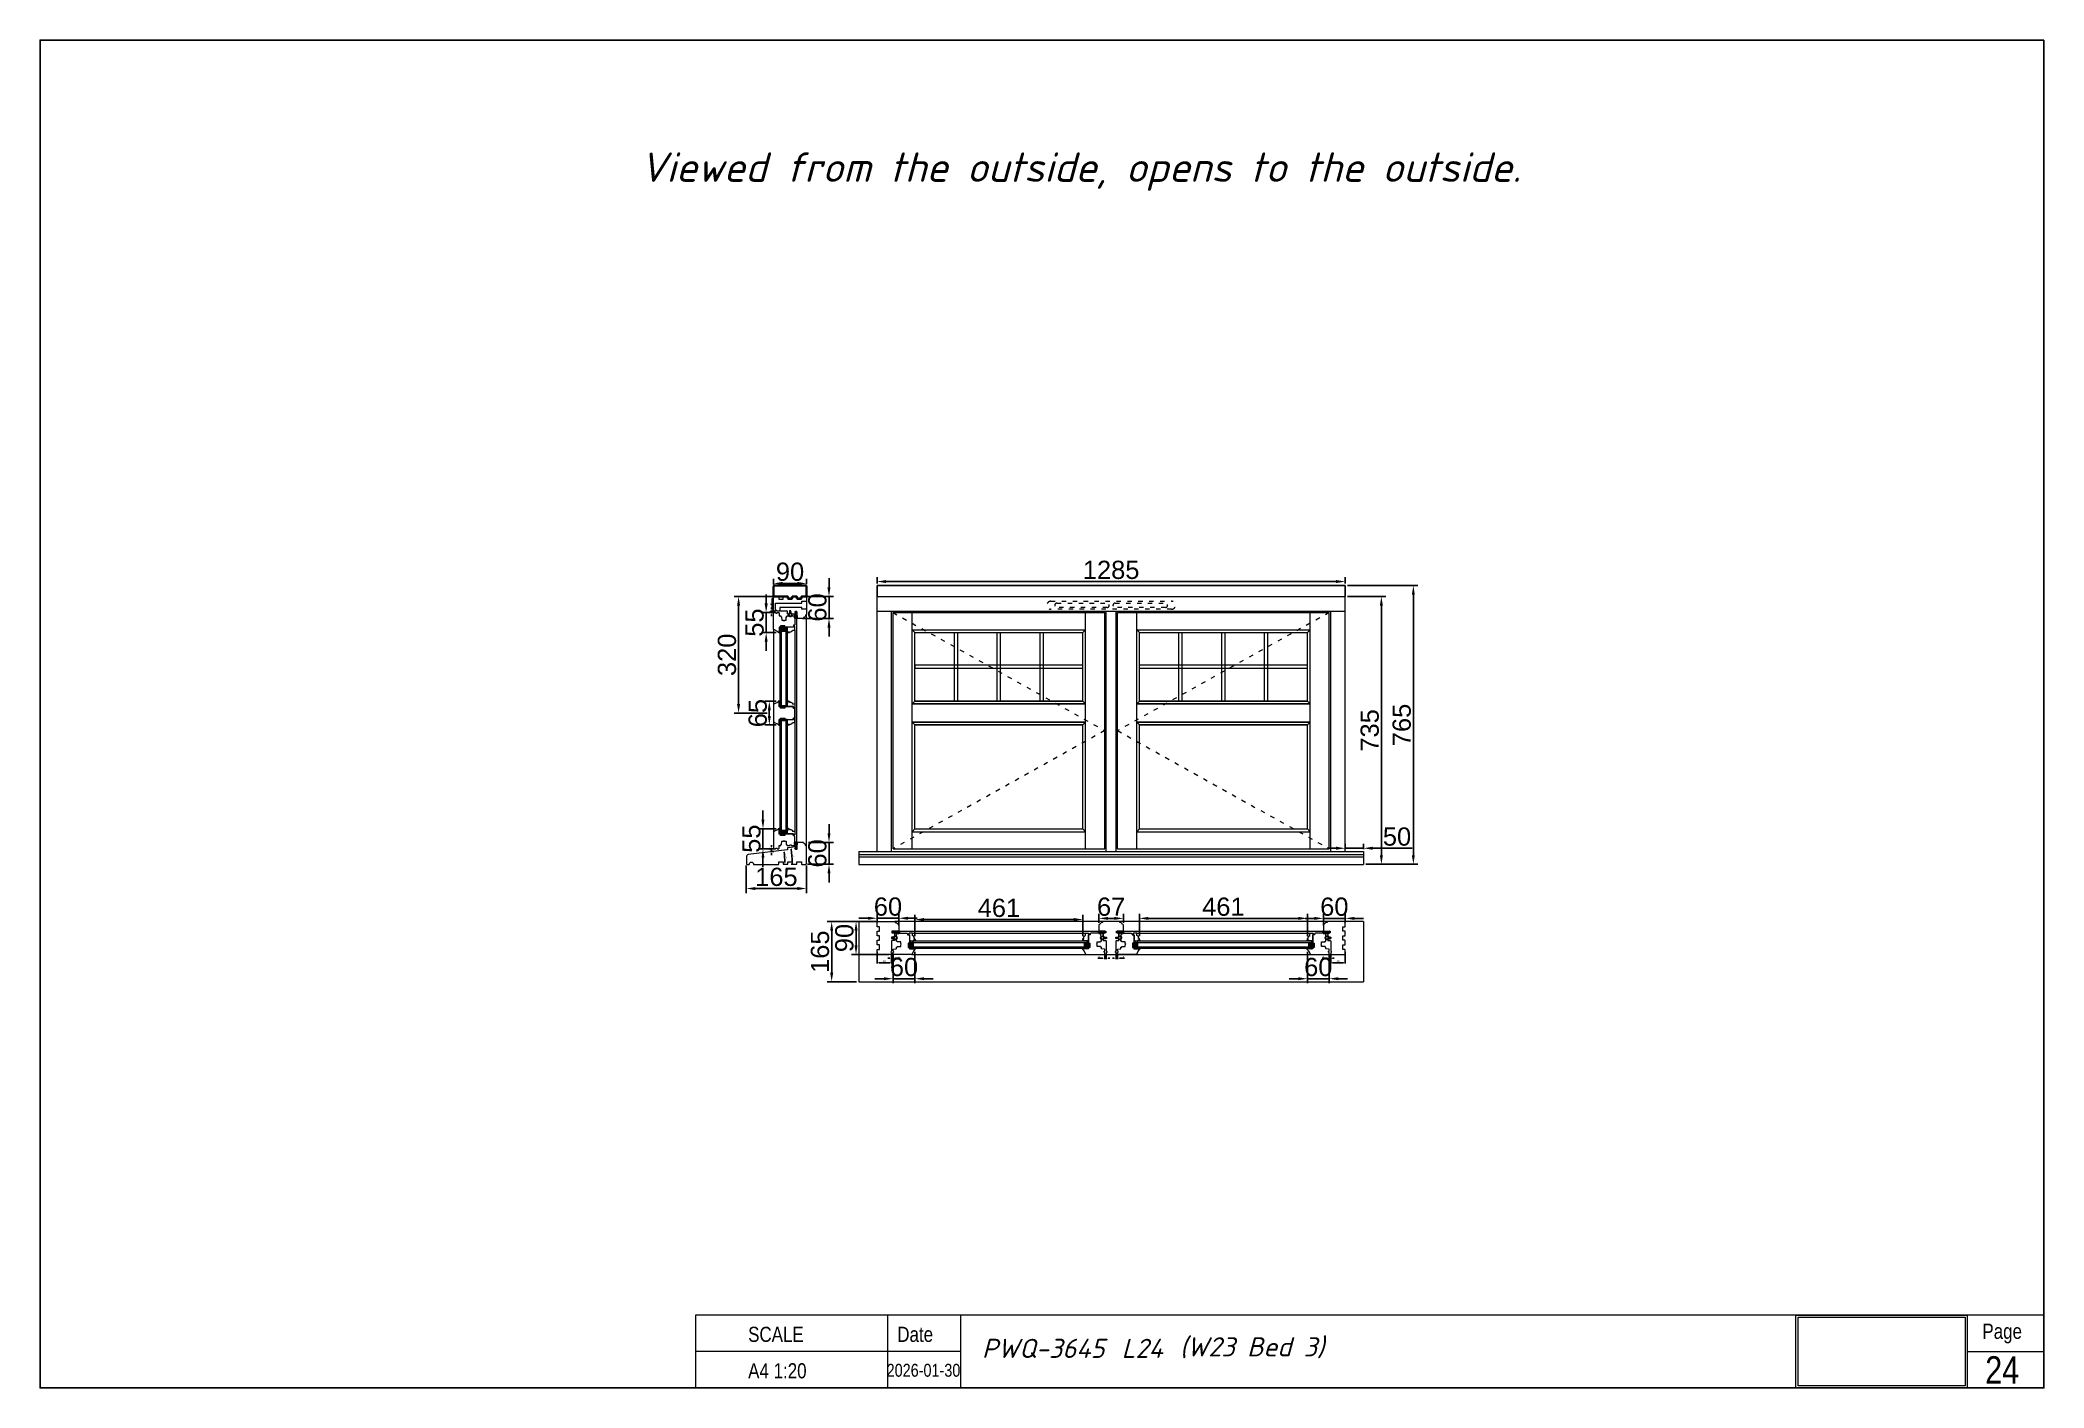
# Model space of a CAD drawing. Header units: millimetres. Extents: x 0 to 182016, y 11 to 3710.
# Drawn here: x 143440 to 148939, y 11 to 3710 of the extents above; entities that cross this region are included whole.
import ezdxf

# ---------------------------------------------------------------- set-up
doc = ezdxf.new("R2010")
doc.units = ezdxf.units.MM
doc.linetypes.add('ACAD_ISO03W100', pattern=[30, 12, -18])
for name, color, linetype, lineweight in [('Matmenys', 10, 'Continuous', 20), ('OTHER', 251, 'Continuous', 13), ('Stakta', 7, 'Continuous', 25), ('Testinės profilio linijos', 7, 'Continuous', 5)]:
    doc.layers.add(name, color=color, linetype=linetype, lineweight=lineweight)
doc.layers.add('Stiklo paketas', color=7, linetype='Continuous')
doc.styles.add('ROMANS', font='stylu.ttf', dxfattribs={"oblique": 15})
doc.styles.get("Standard").update_dxf_attribs({"font": 'arial.ttf'})
doc.dimstyles.new('2', dxfattribs={"dimscale": 2, "dimtxt": 2.5, "dimasz": 2.5, "dimexe": 1.25, "dimexo": 0.625, "dimtad": 1, "dimtxsty": 'Standard', "dimcen": 2.5, "dimadec": 0, "dimazin": 0, "dimtfac": 1, "dimtmove": 0, "dimatfit": 3, "dimfxl": 1, "dimarcsym": 0})
doc.dimstyles.new('Padidinti matmenys', dxfattribs={"dimscale": 10, "dimtxt": 5, "dimasz": 2.5, "dimexe": 1.25, "dimexo": 0.625, "dimtad": 1, "dimdec": 1, "dimtxsty": 'Standard', "dimcen": 2.5, "dimadec": 0, "dimazin": 0, "dimtfac": 1, "dimtdec": 1, "dimtmove": 0, "dimatfit": 3, "dimfxl": 1, "dimarcsym": 0})
picture_1 = doc.add_image_def('image1.jpeg', size_in_pixel=(1233, 506))

msp = doc.modelspace()

# ---------------------------------------------------------------- texts
at = {"lineweight": 0, "width": 0.8}
for s, p in [('SCALE', (145383.1714665, 137.2134153)), ('Date', (145792.5628435, 137.2134153)), ('Page', (148770.4781734, 145.6096254)), ('A4 1:20', (145383.1714665, 37.2009752))]:
    msp.add_text(s, height=41.62239482, dxfattribs=at).set_placement(p)
at = {"color": 1, "lineweight": 0, "width": 0.8}
msp.add_text('24', height=74.92031068, dxfattribs=at).set_placement((148778.2211655, 22.9923243))
at = {"lineweight": 0, "insert": (145086.1733864, 3402.0815641), "char_height": 80.838163663, "attachment_point": 1, "style": 'ROMANS'}
msp.add_mtext('{\\fISOCPEUR|b0|i0|c186|p34;Viewed from the outside, opens to the outside.}', dxfattribs=at)
at = {"color": 0, "lineweight": 0, "char_height": 52.538446824, "attachment_point": 1, "style": 'ROMANS'}
for s, insert, width in [('{\\fISOCPEUR|b0|i0|c186|p34;\\C256;L24 }', (146408.2274399, 145.8257351), 130.666239348), ('{\\fISOCPEUR|b0|i0|c186|p34;\\C256;(W23 Bed 3) }', (146567.8992392, 150.0321815), 1707.405476263)]:
    msp.add_mtext(s, dxfattribs=dict(at, insert=insert, width=width))

# ---------------------------------------------------------------- blocks, each defined once
blk = doc.blocks.new('Užsakymo nr')
at = {"color": 0, "lineweight": 0, "insert": (5198.7, 20217.8), "char_height": 52.538, "width": 1187.405, "attachment_point": 1, "style": 'ROMANS'}
blk.add_mtext('{\\fISOCPEUR|b0|i0|c0|p34;\\C256;PWQ-3645}', dxfattribs=at)
blk = doc.blocks.new('Date')
at = {"lineweight": 0, "width": 0.8}
blk.add_text('2026-01-30', height=35.38, dxfattribs=at).set_placement((4937.1, 20113.7))
blk = doc.blocks.new('*D1275')
at = {"layer": 'Defpoints', "color": 0, "transparency": 16777216}
for p in [(145736.9, 1209.2), (145776.9, 1203.7), (145776.9, 1178)]:
    blk.add_point(p, dxfattribs=at)
at = {"layer": 'Matmenys', "color": 0, "lineweight": -2, "transparency": 16777216}
for p, q in [((145736.9, 1208), (145736.9, 1175.5)), ((145741.9, 1178), (145771.9, 1178)), ((145776.9, 1202.5), (145776.9, 1175.5))]:
    blk.add_line(p, q, dxfattribs=at)
at = {"layer": 'Matmenys', "color": 0, "transparency": 16777216}
for points in [[(145741.9, 1178.9), (145741.9, 1177.2), (145736.9, 1178)], [(145771.9, 1178.9), (145771.9, 1177.2), (145776.9, 1178)]]:
    blk.add_solid(points, dxfattribs=at)
at = {"layer": 'Matmenys', "color": 0, "lineweight": 5, "transparency": 16777216, "insert": (145756.9, 1181.8), "char_height": 5, "attachment_point": 5}
blk.add_mtext('40', dxfattribs=at)
blk = doc.blocks.new('*D1276')
at = {"color": 0, "lineweight": -2, "transparency": 16777216}
for p, q in [((145711.9, 1300.1), (145686.9, 1300.1)), ((145736.9, 1288.5), (145736.9, 1312.6)), ((145736.9, 1300.1), (145796.9, 1300.1)), ((145796.9, 1280), (145796.9, 1312.6)), ((145821.9, 1300.1), (145846.9, 1300.1))]:
    blk.add_line(p, q, dxfattribs=at)
at = {"color": 0, "transparency": 16777216}
for points in [[(145711.9, 1304.2), (145711.9, 1295.9), (145736.9, 1300.1)], [(145821.9, 1304.2), (145821.9, 1295.9), (145796.9, 1300.1)]]:
    blk.add_solid(points, dxfattribs=at)
at = {"layer": 'Defpoints', "color": 0, "transparency": 16777216}
for p in [(145736.9, 1282.2), (145796.9, 1300.1), (145796.9, 1273.7)]:
    blk.add_point(p, dxfattribs=at)
at = {"color": 0, "lineweight": 5, "transparency": 16777216, "insert": (145766.9, 1331.8), "char_height": 50, "attachment_point": 5}
blk.add_mtext('60', dxfattribs=at)
blk = doc.blocks.new('*D1277')
at = {"color": 0, "lineweight": -2, "transparency": 16777216}
for p, q in [((145780.9, 1197.7), (145780.9, 1121.6)), ((145840.9, 1208), (145840.9, 1121.6)), ((145755.9, 1134.1), (145730.9, 1134.1)), ((145780.9, 1134.1), (145840.9, 1134.1)), ((145865.9, 1134.1), (145890.9, 1134.1))]:
    blk.add_line(p, q, dxfattribs=at)
at = {"color": 0, "transparency": 16777216}
for points in [[(145755.9, 1138.3), (145755.9, 1129.9), (145780.9, 1134.1)], [(145865.9, 1138.3), (145865.9, 1129.9), (145840.9, 1134.1)]]:
    blk.add_solid(points, dxfattribs=at)
at = {"layer": 'Defpoints', "color": 0, "transparency": 16777216}
for p in [(145840.9, 1214.2), (145780.9, 1204), (145840.9, 1134.1)]:
    blk.add_point(p, dxfattribs=at)
at = {"color": 0, "lineweight": 5, "transparency": 16777216, "insert": (145810.9, 1165.9), "char_height": 50, "attachment_point": 5}
blk.add_mtext('60', dxfattribs=at)
blk = doc.blocks.new('*D1278')
at = {"color": 0, "lineweight": -2, "transparency": 16777216}
for p, q in [((145733.7, 1290.7), (145666.8, 1290.7)), ((145679.3, 1225.7), (145679.3, 1265.7)), ((145769.7, 1200.7), (145666.8, 1200.7))]:
    blk.add_line(p, q, dxfattribs=at)
at = {"color": 0, "transparency": 16777216}
for points in [[(145675.1, 1265.7), (145683.5, 1265.7), (145679.3, 1290.7)], [(145675.1, 1225.7), (145683.5, 1225.7), (145679.3, 1200.7)]]:
    blk.add_solid(points, dxfattribs=at)
at = {"layer": 'Defpoints', "color": 0, "transparency": 16777216}
for p in [(145679.3, 1290.7), (145739.9, 1290.7), (145775.9, 1200.7)]:
    blk.add_point(p, dxfattribs=at)
at = {"color": 0, "lineweight": 5, "transparency": 16777216, "insert": (145647.5, 1245.7), "char_height": 50, "attachment_point": 5, "rotation": 90}
blk.add_mtext('90', dxfattribs=at)
blk = doc.blocks.new('*D1279')
at = {"layer": 'Defpoints', "color": 0, "transparency": 16777216}
for p in [(145776.9, 1203.7), (145780.9, 1204), (145780.9, 1190.3)]:
    blk.add_point(p, dxfattribs=at)
at = {"layer": 'Matmenys', "color": 0, "lineweight": -2, "transparency": 16777216}
for p, q in [((145771.9, 1190.3), (145766.9, 1190.3)), ((145776.9, 1202.5), (145776.9, 1187.8)), ((145776.9, 1190.3), (145780.9, 1190.3)), ((145780.9, 1202.7), (145780.9, 1187.8)), ((145785.9, 1190.3), (145800.3, 1190.3))]:
    blk.add_line(p, q, dxfattribs=at)
at = {"layer": 'Matmenys', "color": 0, "transparency": 16777216}
for points in [[(145771.9, 1191.1), (145771.9, 1189.5), (145776.9, 1190.3)], [(145785.9, 1191.1), (145785.9, 1189.5), (145780.9, 1190.3)]]:
    blk.add_solid(points, dxfattribs=at)
at = {"layer": 'Matmenys', "color": 0, "lineweight": 5, "transparency": 16777216, "insert": (145797.3, 1194.1), "char_height": 5, "attachment_point": 5}
blk.add_mtext('4', dxfattribs=at)
blk = doc.blocks.new('*D1292')
at = {"layer": 'Defpoints', "color": 0, "transparency": 16777216}
for p in [(146981.9, 1203.7), (146981.9, 1178), (147021.9, 1209.2)]:
    blk.add_point(p, dxfattribs=at)
at = {"layer": 'Matmenys', "color": 0, "lineweight": -2, "transparency": 16777216}
for p, q in [((146981.9, 1202.5), (146981.9, 1175.5)), ((147016.9, 1178), (146986.9, 1178)), ((147021.9, 1208), (147021.9, 1175.5))]:
    blk.add_line(p, q, dxfattribs=at)
at = {"layer": 'Matmenys', "color": 0, "transparency": 16777216}
for points in [[(146986.9, 1178.9), (146986.9, 1177.2), (146981.9, 1178)], [(147016.9, 1178.9), (147016.9, 1177.2), (147021.9, 1178)]]:
    blk.add_solid(points, dxfattribs=at)
at = {"layer": 'Matmenys', "color": 0, "lineweight": 5, "transparency": 16777216, "insert": (147001.9, 1181.8), "char_height": 5, "attachment_point": 5}
blk.add_mtext('40', dxfattribs=at)
blk = doc.blocks.new('*D1293')
at = {"color": 0, "lineweight": -2, "transparency": 16777216}
for p, q in [((146936.9, 1299.7), (146911.9, 1299.7)), ((146961.9, 1280), (146961.9, 1312.2)), ((147021.9, 1299.7), (146961.9, 1299.7)), ((147021.9, 1288.5), (147021.9, 1312.2)), ((147046.9, 1299.7), (147071.9, 1299.7))]:
    blk.add_line(p, q, dxfattribs=at)
at = {"color": 0, "transparency": 16777216}
for points in [[(146936.9, 1303.9), (146936.9, 1295.5), (146961.9, 1299.7)], [(147046.9, 1303.9), (147046.9, 1295.5), (147021.9, 1299.7)]]:
    blk.add_solid(points, dxfattribs=at)
at = {"layer": 'Defpoints', "color": 0, "transparency": 16777216}
for p in [(146961.9, 1299.7), (146961.9, 1273.7), (147021.9, 1282.2)]:
    blk.add_point(p, dxfattribs=at)
at = {"color": 0, "lineweight": 5, "transparency": 16777216, "insert": (146991.9, 1331.5), "char_height": 50, "attachment_point": 5}
blk.add_mtext('60', dxfattribs=at)
blk = doc.blocks.new('*D1294')
at = {"color": 0, "lineweight": -2, "transparency": 16777216}
for p, q in [((146917.9, 1208), (146917.9, 1121.6)), ((146977.9, 1197.7), (146977.9, 1121.6)), ((146892.9, 1134.1), (146867.9, 1134.1)), ((146977.9, 1134.1), (146917.9, 1134.1)), ((147002.9, 1134.1), (147027.9, 1134.1))]:
    blk.add_line(p, q, dxfattribs=at)
at = {"color": 0, "transparency": 16777216}
for points in [[(146892.9, 1138.3), (146892.9, 1129.9), (146917.9, 1134.1)], [(147002.9, 1138.3), (147002.9, 1129.9), (146977.9, 1134.1)]]:
    blk.add_solid(points, dxfattribs=at)
at = {"layer": 'Defpoints', "color": 0, "transparency": 16777216}
for p in [(146917.9, 1214.2), (146977.9, 1204), (146917.9, 1134.1)]:
    blk.add_point(p, dxfattribs=at)
at = {"color": 0, "lineweight": 5, "transparency": 16777216, "insert": (146947.9, 1165.9), "char_height": 50, "attachment_point": 5}
blk.add_mtext('60', dxfattribs=at)
blk = doc.blocks.new('*D1295')
at = {"layer": 'Defpoints', "color": 0, "transparency": 16777216}
for p in [(146977.9, 1203.7), (146977.9, 1190.3), (146981.9, 1203.7)]:
    blk.add_point(p, dxfattribs=at)
at = {"layer": 'Matmenys', "color": 0, "lineweight": -2, "transparency": 16777216}
for p, q in [((146972.9, 1190.3), (146958.5, 1190.3)), ((146977.9, 1202.5), (146977.9, 1187.8)), ((146981.9, 1190.3), (146977.9, 1190.3)), ((146981.9, 1202.5), (146981.9, 1187.8)), ((146986.9, 1190.3), (146991.9, 1190.3))]:
    blk.add_line(p, q, dxfattribs=at)
at = {"layer": 'Matmenys', "color": 0, "transparency": 16777216}
for points in [[(146972.9, 1191.1), (146972.9, 1189.5), (146977.9, 1190.3)], [(146986.9, 1191.1), (146986.9, 1189.5), (146981.9, 1190.3)]]:
    blk.add_solid(points, dxfattribs=at)
at = {"layer": 'Matmenys', "color": 0, "lineweight": 5, "transparency": 16777216, "insert": (146961.5, 1194.1), "char_height": 5, "attachment_point": 5}
blk.add_mtext('4', dxfattribs=at)
blk = doc.blocks.new('*D1296')
at = {"color": 0, "lineweight": -2, "transparency": 16777216}
for p, q in [((145736.9, 2219.3), (145736.9, 2236.7)), ((145761.9, 2224.2), (146996.9, 2224.2)), ((147021.9, 2219.3), (147021.9, 2236.7))]:
    blk.add_line(p, q, dxfattribs=at)
at = {"color": 0, "transparency": 16777216}
for points in [[(145761.9, 2228.4), (145761.9, 2220.1), (145736.9, 2224.2)], [(146996.9, 2228.4), (146996.9, 2220.1), (147021.9, 2224.2)]]:
    blk.add_solid(points, dxfattribs=at)
at = {"layer": 'Defpoints', "color": 0, "transparency": 16777216}
for p in [(145736.9, 2213.1), (147021.9, 2224.2), (147021.9, 2213.1)]:
    blk.add_point(p, dxfattribs=at)
at = {"color": 0, "lineweight": 5, "transparency": 16777216, "insert": (146379.4, 2256), "char_height": 50, "attachment_point": 5}
blk.add_mtext('1285', dxfattribs=at)
blk = doc.blocks.new('*D1297')
at = {"color": 0, "lineweight": -2, "transparency": 16777216}
for p, q in [((147028.1, 2183.1), (147133.5, 2183.1)), ((147121, 2158.1), (147121, 1473.1)), ((147078.1, 1448.1), (147133.5, 1448.1))]:
    blk.add_line(p, q, dxfattribs=at)
at = {"color": 0, "transparency": 16777216}
for points in [[(147116.8, 2158.1), (147125.2, 2158.1), (147121, 2183.1)], [(147116.8, 1473.1), (147125.2, 1473.1), (147121, 1448.1)]]:
    blk.add_solid(points, dxfattribs=at)
at = {"layer": 'Defpoints', "color": 0, "transparency": 16777216}
for p in [(147021.9, 2183.1), (147071.9, 1448.1), (147121, 1448.1)]:
    blk.add_point(p, dxfattribs=at)
at = {"color": 0, "lineweight": 5, "transparency": 16777216, "insert": (147089.2, 1815.6), "char_height": 50, "attachment_point": 5, "rotation": 90}
blk.add_mtext('735', dxfattribs=at)
blk = doc.blocks.new('*D1963')
at = {"color": 0, "lineweight": -2, "transparency": 16777216}
for p, q in [((145680.7, 1290.7), (145599.9, 1290.7)), ((145612.4, 1265.7), (145612.4, 1150.7)), ((145680.7, 1125.7), (145599.9, 1125.7))]:
    blk.add_line(p, q, dxfattribs=at)
at = {"color": 0, "transparency": 16777216}
for points in [[(145608.2, 1265.7), (145616.6, 1265.7), (145612.4, 1290.7)], [(145608.2, 1150.7), (145616.6, 1150.7), (145612.4, 1125.7)]]:
    blk.add_solid(points, dxfattribs=at)
at = {"layer": 'Defpoints', "color": 0, "transparency": 16777216}
for p in [(145686.9, 1290.7), (145612.4, 1125.7), (145686.9, 1125.7)]:
    blk.add_point(p, dxfattribs=at)
at = {"color": 0, "lineweight": 5, "transparency": 16777216, "insert": (145580.6, 1208.2), "char_height": 50, "attachment_point": 5, "rotation": 90}
blk.add_mtext('165', dxfattribs=at)
blk = doc.blocks.new('*D1298')
at = {"layer": 'Defpoints', "color": 0, "transparency": 16777216}
for p in [(146392.9, 1203.7), (146392.9, 1190.4), (146396.9, 1203.7)]:
    blk.add_point(p, dxfattribs=at)
at = {"layer": 'Matmenys', "color": 0, "lineweight": -2, "transparency": 16777216}
for p, q in [((146387.9, 1190.4), (146382.9, 1190.4)), ((146392.9, 1202.5), (146392.9, 1187.9)), ((146392.9, 1190.4), (146396.9, 1190.4)), ((146396.9, 1202.5), (146396.9, 1187.9)), ((146401.9, 1190.4), (146416.3, 1190.4))]:
    blk.add_line(p, q, dxfattribs=at)
at = {"layer": 'Matmenys', "color": 0, "transparency": 16777216}
for points in [[(146387.9, 1191.2), (146387.9, 1189.5), (146392.9, 1190.4)], [(146401.9, 1191.2), (146401.9, 1189.5), (146396.9, 1190.4)]]:
    blk.add_solid(points, dxfattribs=at)
at = {"layer": 'Matmenys', "color": 0, "transparency": 16777216, "insert": (146413.3, 1194.1), "char_height": 5, "attachment_point": 5}
blk.add_mtext('4', dxfattribs=at)
blk = doc.blocks.new('*D1299')
at = {"layer": 'Defpoints', "color": 0, "transparency": 16777216}
for p in [(146361.9, 1203.7), (146365.9, 1203.7), (146365.9, 1190.4)]:
    blk.add_point(p, dxfattribs=at)
at = {"layer": 'Matmenys', "color": 0, "lineweight": -2, "transparency": 16777216}
for p, q in [((146356.9, 1190.4), (146342.5, 1190.4)), ((146361.9, 1202.5), (146361.9, 1187.9)), ((146365.9, 1190.4), (146361.9, 1190.4)), ((146365.9, 1202.5), (146365.9, 1187.9)), ((146370.9, 1190.4), (146375.9, 1190.4))]:
    blk.add_line(p, q, dxfattribs=at)
at = {"layer": 'Matmenys', "color": 0, "transparency": 16777216}
for points in [[(146356.9, 1191.2), (146356.9, 1189.5), (146361.9, 1190.4)], [(146370.9, 1191.2), (146370.9, 1189.5), (146365.9, 1190.4)]]:
    blk.add_solid(points, dxfattribs=at)
at = {"layer": 'Matmenys', "color": 0, "transparency": 16777216, "insert": (146345.5, 1194.1), "char_height": 5, "attachment_point": 5}
blk.add_mtext('4', dxfattribs=at)
blk = doc.blocks.new('*D1280')
at = {"layer": 'Defpoints', "color": 0, "transparency": 16777216}
for p in [(145461.7, 2183.1), (145449.4, 2143.1), (145456.2, 2143.1)]:
    blk.add_point(p, dxfattribs=at)
at = {"layer": 'Matmenys', "color": 0, "lineweight": -2, "transparency": 16777216}
for p, q in [((145460.5, 2183.1), (145446.9, 2183.1)), ((145449.4, 2178.1), (145449.4, 2148.1)), ((145455, 2143.1), (145446.9, 2143.1))]:
    blk.add_line(p, q, dxfattribs=at)
at = {"layer": 'Matmenys', "color": 0, "transparency": 16777216}
for points in [[(145448.5, 2178.1), (145450.2, 2178.1), (145449.4, 2183.1)], [(145448.5, 2148.1), (145450.2, 2148.1), (145449.4, 2143.1)]]:
    blk.add_solid(points, dxfattribs=at)
at = {"layer": 'Matmenys', "color": 0, "lineweight": 5, "transparency": 16777216, "insert": (145445.5, 2163.1), "char_height": 5, "attachment_point": 5, "rotation": 90}
blk.add_mtext('40', dxfattribs=at)
blk = doc.blocks.new('*D1281')
at = {"color": 0, "lineweight": -2, "transparency": 16777216}
for p, q in [((145605.1, 2208.1), (145605.1, 2233.1)), ((145541, 2183.1), (145617.6, 2183.1)), ((145605.1, 2183.1), (145605.1, 2123.1)), ((145532.5, 2123.1), (145617.6, 2123.1)), ((145605.1, 2098.1), (145605.1, 2073.1))]:
    blk.add_line(p, q, dxfattribs=at)
at = {"color": 0, "transparency": 16777216}
for points in [[(145600.9, 2208.1), (145609.2, 2208.1), (145605.1, 2183.1)], [(145600.9, 2098.1), (145609.2, 2098.1), (145605.1, 2123.1)]]:
    blk.add_solid(points, dxfattribs=at)
at = {"layer": 'Defpoints', "color": 0, "transparency": 16777216}
for p in [(145534.7, 2183.1), (145526.2, 2123.1), (145605.1, 2123.1)]:
    blk.add_point(p, dxfattribs=at)
at = {"color": 0, "lineweight": 5, "transparency": 16777216, "insert": (145573.3, 2153.1), "char_height": 50, "attachment_point": 5, "rotation": 90}
blk.add_mtext('60', dxfattribs=at)
blk = doc.blocks.new('*D1282')
at = {"color": 0, "lineweight": -2, "transparency": 16777216}
for p, q in [((145432.6, 2164.1), (145432.6, 2189.1)), ((145458.7, 2139.1), (145420.1, 2139.1)), ((145432.6, 2084.1), (145432.6, 2139.1)), ((145460.5, 2084.1), (145420.1, 2084.1)), ((145432.6, 2059.1), (145432.6, 2034.1))]:
    blk.add_line(p, q, dxfattribs=at)
at = {"color": 0, "transparency": 16777216}
for points in [[(145428.5, 2164.1), (145436.8, 2164.1), (145432.6, 2139.1)], [(145428.5, 2059.1), (145436.8, 2059.1), (145432.6, 2084.1)]]:
    blk.add_solid(points, dxfattribs=at)
at = {"layer": 'Defpoints', "color": 0, "transparency": 16777216}
for p in [(145432.6, 2139.1), (145465, 2139.1), (145466.7, 2084.1)]:
    blk.add_point(p, dxfattribs=at)
at = {"color": 0, "lineweight": 5, "transparency": 16777216, "insert": (145401, 2111.6), "char_height": 50, "attachment_point": 5, "rotation": 90}
blk.add_mtext('55', dxfattribs=at)
blk = doc.blocks.new('*D1283')
at = {"color": 0, "lineweight": -2, "transparency": 16777216}
for p, q in [((145453.2, 2216.2), (145453.2, 2231.6)), ((145478.2, 2219.1), (145518.2, 2219.1)), ((145543.2, 2217.3), (145543.2, 2231.6))]:
    blk.add_line(p, q, dxfattribs=at)
at = {"color": 0, "transparency": 16777216}
for points in [[(145478.2, 2223.3), (145478.2, 2214.9), (145453.2, 2219.1)], [(145518.2, 2223.3), (145518.2, 2214.9), (145543.2, 2219.1)]]:
    blk.add_solid(points, dxfattribs=at)
at = {"layer": 'Defpoints', "color": 0, "transparency": 16777216}
for p in [(145453.2, 2209.9), (145543.2, 2219.1), (145543.2, 2211.1)]:
    blk.add_point(p, dxfattribs=at)
at = {"color": 0, "lineweight": 5, "transparency": 16777216, "insert": (145498.2, 2250.9), "char_height": 50, "attachment_point": 5}
blk.add_mtext('90', dxfattribs=at)
blk = doc.blocks.new('*D1284')
at = {"layer": 'Defpoints', "color": 0, "transparency": 16777216}
for p in [(145447, 2139.1), (145456.2, 2143.1), (145456.5, 2139.1)]:
    blk.add_point(p, dxfattribs=at)
at = {"layer": 'Matmenys', "color": 0, "lineweight": -2, "transparency": 16777216}
for p, q in [((145447, 2148.1), (145447, 2153.1)), ((145455, 2143.1), (145444.5, 2143.1)), ((145455.2, 2139.1), (145444.5, 2139.1)), ((145447, 2143.1), (145447, 2139.1)), ((145447, 2134.1), (145447, 2129.1))]:
    blk.add_line(p, q, dxfattribs=at)
at = {"layer": 'Matmenys', "color": 0, "transparency": 16777216}
for points in [[(145446.2, 2148.1), (145447.9, 2148.1), (145447, 2143.1)], [(145446.2, 2134.1), (145447.9, 2134.1), (145447, 2139.1)]]:
    blk.add_solid(points, dxfattribs=at)
at = {"layer": 'Matmenys', "color": 0, "lineweight": 5, "transparency": 16777216, "insert": (145443.3, 2141.1), "char_height": 5, "attachment_point": 5, "rotation": 90}
blk.add_mtext('4', dxfattribs=at)
blk = doc.blocks.new('*D1285')
at = {"color": 0, "lineweight": -2, "transparency": 16777216}
for p, q in [((145605.1, 1533.1), (145605.1, 1558.1)), ((145548.5, 1508.1), (145617.6, 1508.1)), ((145605.1, 1508.1), (145605.1, 1448.1)), ((145546.5, 1448.1), (145617.6, 1448.1)), ((145605.1, 1423.1), (145605.1, 1398.1))]:
    blk.add_line(p, q, dxfattribs=at)
at = {"color": 0, "transparency": 16777216}
for points in [[(145600.9, 1533.1), (145609.2, 1533.1), (145605.1, 1508.1)], [(145600.9, 1423.1), (145609.2, 1423.1), (145605.1, 1448.1)]]:
    blk.add_solid(points, dxfattribs=at)
at = {"layer": 'Defpoints', "color": 0, "transparency": 16777216}
for p in [(145542.2, 1508.1), (145540.2, 1448.1), (145605.1, 1448.1)]:
    blk.add_point(p, dxfattribs=at)
at = {"color": 0, "lineweight": 5, "transparency": 16777216, "insert": (145573.3, 1478.1), "char_height": 50, "attachment_point": 5, "rotation": 90}
blk.add_mtext('60', dxfattribs=at)
blk = doc.blocks.new('*D1286')
at = {"color": 0, "lineweight": -2, "transparency": 16777216}
for p, q in [((145378.2, 1444.8), (145378.2, 1369.1)), ((145543.2, 1444.8), (145543.2, 1369.1)), ((145518.2, 1381.6), (145403.2, 1381.6))]:
    blk.add_line(p, q, dxfattribs=at)
at = {"color": 0, "transparency": 16777216}
for points in [[(145403.2, 1385.8), (145403.2, 1377.4), (145378.2, 1381.6)], [(145518.2, 1385.8), (145518.2, 1377.4), (145543.2, 1381.6)]]:
    blk.add_solid(points, dxfattribs=at)
at = {"layer": 'Defpoints', "color": 0, "transparency": 16777216}
for p in [(145378.2, 1451.1), (145543.2, 1451.1), (145378.2, 1381.6)]:
    blk.add_point(p, dxfattribs=at)
at = {"color": 0, "lineweight": 5, "transparency": 16777216, "insert": (145460.7, 1413.4), "char_height": 50, "attachment_point": 5}
blk.add_mtext('165', dxfattribs=at)
blk = doc.blocks.new('*D1287')
at = {"layer": 'Defpoints', "color": 0, "transparency": 16777216}
for p in [(145456.6, 1490.9), (145447, 1483.4), (145455, 1483.4)]:
    blk.add_point(p, dxfattribs=at)
at = {"layer": 'Matmenys', "color": 0, "lineweight": -2, "transparency": 16777216}
for p, q in [((145455.4, 1490.9), (145444.5, 1490.9)), ((145447, 1495.9), (145447, 1500.9)), ((145447, 1490.9), (145447, 1483.4)), ((145453.7, 1483.4), (145444.5, 1483.4)), ((145447, 1478.4), (145447, 1473.4))]:
    blk.add_line(p, q, dxfattribs=at)
at = {"layer": 'Matmenys', "color": 0, "transparency": 16777216}
for points in [[(145446.2, 1495.9), (145447.9, 1495.9), (145447, 1490.9)], [(145446.2, 1478.4), (145447.9, 1478.4), (145447, 1483.4)]]:
    blk.add_solid(points, dxfattribs=at)
at = {"layer": 'Matmenys', "color": 0, "lineweight": 5, "transparency": 16777216, "insert": (145442.8, 1487.1), "char_height": 5, "attachment_point": 5, "rotation": 90}
blk.add_mtext('7,45', dxfattribs=at)
blk = doc.blocks.new('*D1288')
at = {"layer": 'Defpoints', "color": 0, "transparency": 16777216}
for p in [(145490.3, 1487.7), (145455, 1483.4), (145480.2, 1448.3), (145483.5, 1461.1), (145491.2, 1448.3)]:
    blk.add_point(p, dxfattribs=at)
at = {"layer": 'Matmenys', "color": 0, "lineweight": -2, "transparency": 16777216}
blk.add_arc((145168.7, 1448.3), 315, 0.9094, 6.0906, dxfattribs=at)
at = {"layer": 'Matmenys', "color": 0, "transparency": 16777216}
for points in [[(145481.1, 1481.6), (145482.8, 1481.8), (145481.4, 1486.6)], [(145484.5, 1453.3), (145482.8, 1453.2), (145483.7, 1448.3)]]:
    blk.add_solid(points, dxfattribs=at)
at = {"layer": 'Matmenys', "color": 0, "lineweight": 5, "transparency": 16777216, "insert": (145486.9, 1467.7), "char_height": 5, "attachment_point": 5, "rotation": 273.5}
blk.add_mtext('7°', dxfattribs=at)
blk = doc.blocks.new('*D1289')
at = {"layer": 'Defpoints', "color": 0, "transparency": 16777216}
for p in [(145492.1, 1493.3), (145512.7, 1495.8), (145503.6, 1463.7), (145505.2, 1448.3), (145516.2, 1448.3)]:
    blk.add_point(p, dxfattribs=at)
at = {"layer": 'Matmenys', "color": 0, "lineweight": -2, "transparency": 16777216}
blk.add_line((145504, 1448.3), (145501.4, 1448.3), dxfattribs=at)
blk.add_arc((145125, 1448.3), 378.8, 0.7562, 6.2438, dxfattribs=at)
at = {"layer": 'Matmenys', "color": 0, "transparency": 16777216}
for points in [[(145500.8, 1489.4), (145502.5, 1489.5), (145501.1, 1494.4)], [(145504.7, 1453.3), (145503, 1453.2), (145503.9, 1448.3)]]:
    blk.add_solid(points, dxfattribs=at)
at = {"layer": 'Matmenys', "color": 0, "lineweight": 5, "transparency": 16777216, "insert": (145506.9, 1471.6), "char_height": 5, "attachment_point": 5, "rotation": 273.5}
blk.add_mtext('7°', dxfattribs=at)
blk = doc.blocks.new('*D1961')
at = {"color": 0, "lineweight": -2, "transparency": 16777216}
for p, q in [((145423.9, 1570.9), (145423.9, 1595.9)), ((145460.5, 1545.9), (145411.4, 1545.9)), ((145423.9, 1490.9), (145423.9, 1545.9)), ((145448, 1490.9), (145411.4, 1490.9)), ((145423.9, 1465.9), (145423.9, 1440.9))]:
    blk.add_line(p, q, dxfattribs=at)
at = {"color": 0, "transparency": 16777216}
for points in [[(145419.7, 1570.9), (145428, 1570.9), (145423.9, 1545.9)], [(145419.7, 1465.9), (145428, 1465.9), (145423.9, 1490.9)]]:
    blk.add_solid(points, dxfattribs=at)
at = {"layer": 'Defpoints', "color": 0, "transparency": 16777216}
for p in [(145423.9, 1545.9), (145466.7, 1545.9), (145454.2, 1490.9)]:
    blk.add_point(p, dxfattribs=at)
at = {"color": 0, "lineweight": 5, "transparency": 16777216, "insert": (145392.2, 1518.4), "char_height": 50, "attachment_point": 5, "rotation": 90}
blk.add_mtext('55', dxfattribs=at)
blk = doc.blocks.new('*D1290')
at = {"color": 0, "lineweight": -2, "transparency": 16777216}
for p, q in [((145840.9, 1250.5), (145840.9, 1309)), ((145865.9, 1296.5), (146276.9, 1296.5)), ((146301.9, 1250.5), (146301.9, 1309))]:
    blk.add_line(p, q, dxfattribs=at)
at = {"color": 0, "transparency": 16777216}
for points in [[(145865.9, 1300.7), (145865.9, 1292.4), (145840.9, 1296.5)], [(146276.9, 1300.7), (146276.9, 1292.4), (146301.9, 1296.5)]]:
    blk.add_solid(points, dxfattribs=at)
at = {"layer": 'Defpoints', "color": 0, "transparency": 16777216}
for p in [(146301.9, 1296.5), (145840.9, 1244.2), (146301.9, 1244.2)]:
    blk.add_point(p, dxfattribs=at)
at = {"color": 0, "lineweight": 5, "transparency": 16777216, "insert": (146071.4, 1328.3), "char_height": 50, "attachment_point": 5}
blk.add_mtext('461', dxfattribs=at)
blk = doc.blocks.new('*D1291')
at = {"color": 0, "lineweight": -2, "transparency": 16777216}
for p, q in [((146456.9, 1250.5), (146456.9, 1312.2)), ((146481.9, 1299.7), (146892.9, 1299.7)), ((146917.9, 1250.5), (146917.9, 1312.2))]:
    blk.add_line(p, q, dxfattribs=at)
at = {"color": 0, "transparency": 16777216}
for points in [[(146481.9, 1303.9), (146481.9, 1295.5), (146456.9, 1299.7)], [(146892.9, 1303.9), (146892.9, 1295.5), (146917.9, 1299.7)]]:
    blk.add_solid(points, dxfattribs=at)
at = {"layer": 'Defpoints', "color": 0, "transparency": 16777216}
for p in [(146917.9, 1299.7), (146456.9, 1244.2), (146917.9, 1244.2)]:
    blk.add_point(p, dxfattribs=at)
at = {"color": 0, "lineweight": 5, "transparency": 16777216, "insert": (146687.4, 1331.5), "char_height": 50, "attachment_point": 5}
blk.add_mtext('461', dxfattribs=at)
blk = doc.blocks.new('*D1962')
at = {"color": 0, "lineweight": -2, "transparency": 16777216}
for p, q in [((146345.9, 1287.9), (146345.9, 1312.2)), ((146370.9, 1299.7), (146387.9, 1299.7)), ((146412.9, 1287.9), (146412.9, 1312.2))]:
    blk.add_line(p, q, dxfattribs=at)
at = {"color": 0, "transparency": 16777216}
for points in [[(146370.9, 1303.9), (146370.9, 1295.5), (146345.9, 1299.7)], [(146387.9, 1303.9), (146387.9, 1295.5), (146412.9, 1299.7)]]:
    blk.add_solid(points, dxfattribs=at)
at = {"layer": 'Defpoints', "color": 0, "transparency": 16777216}
for p in [(146345.9, 1281.7), (146412.9, 1299.7), (146412.9, 1281.7)]:
    blk.add_point(p, dxfattribs=at)
at = {"color": 0, "lineweight": 5, "transparency": 16777216, "insert": (146379.4, 1331.5), "char_height": 50, "attachment_point": 5}
blk.add_mtext('67', dxfattribs=at)
blk = doc.blocks.new('*D1966')
at = {"color": 0, "lineweight": -2, "ltscale": 0.1, "transparency": 16777216}
for p, q in [((146996.9, 1492.2), (146971.9, 1492.2)), ((147021.9, 1489.7), (147021.9, 1504.7)), ((147021.9, 1492.2), (147071.9, 1492.2)), ((147071.9, 1489.7), (147071.9, 1504.7)), ((147096.9, 1492.2), (147205.8, 1492.2))]:
    blk.add_line(p, q, dxfattribs=at)
at = {"color": 0, "ltscale": 0.1, "transparency": 16777216}
for points in [[(146996.9, 1496.4), (146996.9, 1488.1), (147021.9, 1492.2)], [(147096.9, 1496.4), (147096.9, 1488.1), (147071.9, 1492.2)]]:
    blk.add_solid(points, dxfattribs=at)
at = {"layer": 'Defpoints', "color": 0, "ltscale": 0.1, "transparency": 16777216}
for p in [(147071.9, 1492.2), (147021.9, 1483.4), (147071.9, 1483.4)]:
    blk.add_point(p, dxfattribs=at)
at = {"color": 0, "ltscale": 0.1, "transparency": 16777216, "insert": (147163.9, 1524), "char_height": 50, "attachment_point": 5}
blk.add_mtext('50', dxfattribs=at)
blk = doc.blocks.new('tv')
at = {"linetype": 'ACAD_ISO03W100', "lineweight": 5}
for p, q in [((29400.1, 41533.7), (29731.1, 41533.7)), ((29731.1, 41511.7), (29400.1, 41511.7))]:
    blk.add_line(p, q, dxfattribs=at)
for points in [[(29416.6, 41528.7), (29554.6, 41528.7, -1), (29554.6, 41516.7), (29416.6, 41516.7, -1)], [(29576.6, 41516.7, -1), (29576.6, 41528.7), (29714.6, 41528.7, -1), (29714.6, 41516.7)]]:
    blk.add_lwpolyline(points, format="xyb", close=True, dxfattribs=at)
for centre, start, end in [((29400.1, 41522.7), 90, 270), ((29731.1, 41522.7), 270, 90)]:
    blk.add_arc(centre, 11, start, end, dxfattribs=at)
blk = doc.blocks.new('*D1967')
at = {"color": 0, "lineweight": -2, "ltscale": 0.1, "transparency": 16777216}
for p, q in [((145460.5, 1895.6), (145428.8, 1895.6)), ((145441.3, 1855.6), (145441.3, 1870.6)), ((145460.5, 1830.6), (145428.8, 1830.6))]:
    blk.add_line(p, q, dxfattribs=at)
at = {"color": 0, "ltscale": 0.1, "transparency": 16777216}
for points in [[(145437.2, 1870.6), (145445.5, 1870.6), (145441.3, 1895.6)], [(145437.2, 1855.6), (145445.5, 1855.6), (145441.3, 1830.6)]]:
    blk.add_solid(points, dxfattribs=at)
at = {"layer": 'Defpoints', "color": 0, "ltscale": 0.1, "transparency": 16777216}
for p in [(145441.3, 1895.6), (145466.7, 1895.6), (145466.7, 1830.6)]:
    blk.add_point(p, dxfattribs=at)
at = {"color": 0, "ltscale": 0.1, "transparency": 16777216, "insert": (145409.6, 1863.1), "char_height": 50, "attachment_point": 5, "rotation": 90}
blk.add_mtext('65', dxfattribs=at)
blk = doc.blocks.new('*D1305')
at = {"color": 0, "lineweight": -2, "ltscale": 0.1, "transparency": 16777216}
for p, q in [((145455, 2183.1), (145344.5, 2183.1)), ((145357, 1888.1), (145357, 2158.1)), ((145435.1, 1863.1), (145344.5, 1863.1))]:
    blk.add_line(p, q, dxfattribs=at)
at = {"color": 0, "ltscale": 0.1, "transparency": 16777216}
for points in [[(145352.8, 2158.1), (145361.2, 2158.1), (145357, 2183.1)], [(145352.8, 1888.1), (145361.2, 1888.1), (145357, 1863.1)]]:
    blk.add_solid(points, dxfattribs=at)
at = {"layer": 'Defpoints', "color": 0, "ltscale": 0.1, "transparency": 16777216}
for p in [(145357, 2183.1), (145461.2, 2183.1), (145441.3, 1863.1)]:
    blk.add_point(p, dxfattribs=at)
at = {"color": 0, "ltscale": 0.1, "transparency": 16777216, "insert": (145325.2, 2023.1), "char_height": 50, "attachment_point": 5, "rotation": 90}
blk.add_mtext('320', dxfattribs=at)
blk = doc.blocks.new('*D1964')
at = {"color": 0, "lineweight": -2, "ltscale": 0.1, "transparency": 16777216}
for p, q in [((147028.1, 2213.1), (147221.3, 2213.1)), ((147208.8, 2188.1), (147208.8, 1473.1)), ((147078.1, 1448.1), (147221.3, 1448.1))]:
    blk.add_line(p, q, dxfattribs=at)
at = {"color": 0, "ltscale": 0.1, "transparency": 16777216}
for points in [[(147204.6, 2188.1), (147212.9, 2188.1), (147208.8, 2213.1)], [(147204.6, 1473.1), (147212.9, 1473.1), (147208.8, 1448.1)]]:
    blk.add_solid(points, dxfattribs=at)
at = {"layer": 'Defpoints', "color": 0, "ltscale": 0.1, "transparency": 16777216}
for p in [(147021.9, 2213.1), (147071.9, 1448.1), (147208.8, 1448.1)]:
    blk.add_point(p, dxfattribs=at)
at = {"color": 0, "ltscale": 0.1, "transparency": 16777216, "insert": (147177, 1830.6), "char_height": 50, "attachment_point": 5, "rotation": 90}
blk.add_mtext('765', dxfattribs=at)

# ---------------------------------------------------------------- dimensions: what is measured, and where the dimension line sits
at = {"color": 1, "lineweight": 5}
for base, p1, p2, picture, middle in [((145543.2196724, 2219.1004642), (145453.2196724, 2209.9295705), (145543.2196724, 2211.0808812), '*D1283', (145498.2196724, 2219.1004642)), ((146412.8934556, 1299.6930832), (146345.8934556, 1281.6915411), (146412.8934556, 1281.6915411), '*D1962', (146379.3934556, 1299.6930832)), ((146961.8823523, 1299.6930832), (147021.8823523, 1282.200306), (146961.8823523, 1273.700306), '*D1293', (146991.8823523, 1299.6930832)), ((146917.8823523, 1134.0905732), (146977.8823523, 1203.950306), (146917.8823523, 1214.200306), '*D1294', (146947.8823523, 1134.0905732))]:
    dim = msp.add_linear_dim(base=base, p1=p1, p2=p2, dimstyle='Padidinti matmenys', dxfattribs=at)
    dim.commit()
    dim.dimension.update_dxf_attribs({"geometry": picture, "text_midpoint": middle, "dimtype": 160})
for base, p1, p2, picture, middle in [((147021.8823523, 2224.2193813), (145736.9045584, 2213.0808812), (147021.8823523, 2213.0808812), '*D1296', (146379.3934554, 2255.9980307)), ((145378.2109096, 1381.5847731), (145543.2109096, 1451.050432), (145378.2109096, 1451.050432), '*D1286', (145460.7109096, 1413.3634225)), ((146301.8934555, 1296.5490047), (145840.9045588, 1244.200306), (146301.8934555, 1244.200306), '*D1290', (146071.3990071, 1328.327654)), ((146917.8823523, 1299.6930832), (146456.8934556, 1244.200306), (146917.8823523, 1244.200306), '*D1291', (146687.387904, 1331.4717326))]:
    dim = msp.add_linear_dim(base=base, p1=p1, p2=p2, dimstyle='Padidinti matmenys', dxfattribs=at)
    dim.commit()
    dim.dimension.update_dxf_attribs({"geometry": picture, "text_midpoint": middle})
for base, p1, p2, angle, picture, middle in [((145605.0788913, 2123.0808808), (145534.7109074, 2183.0808808), (145526.2109074, 2123.0808808), 90, '*D1281', (145605.0788913, 2153.0808808)), ((145432.6394039, 2139.0808808), (145466.7109074, 2084.0808808), (145464.9609074, 2139.0808808), 90, '*D1282', (145432.6394039, 2111.5808808)), ((147121.0080872, 1448.050432), (147021.8823523, 2183.0808812), (147071.8823523, 1448.050432), 90, '*D1297', (147121.0080872, 1815.5656566)), ((145423.8699706, 1545.850432), (145454.2109074, 1490.850432), (145466.7152899, 1545.850432), 90, '*D1961', (145423.8699706, 1518.350432)), ((145605.0788913, 1448.050432), (145542.2109074, 1508.050432), (145540.2109096, 1448.050432), 90, '*D1285', (145605.0788913, 1478.050432)), ((145796.9045588, 1300.0673121), (145736.9045588, 1282.200306), (145796.9045588, 1273.700306), 180, '*D1276', (145766.9045588, 1300.0673121)), ((145679.3070768, 1290.700306), (145775.9045588, 1200.700306), (145739.9045588, 1290.700306), 90, '*D1278', (145679.3070768, 1245.700306)), ((145840.9045588, 1134.0905732), (145780.9045588, 1203.950306), (145840.9045588, 1214.200306), 180, '*D1277', (145810.9045588, 1134.0905732))]:
    dim = msp.add_linear_dim(base=base, p1=p1, p2=p2, angle=angle, dimstyle='Padidinti matmenys', dxfattribs=at)
    dim.commit()
    dim.dimension.update_dxf_attribs({"geometry": picture, "text_midpoint": middle, "dimtype": 160})
at = {"color": 1, "ltscale": 0.1}
for base, p1, p2, picture, middle in [((147208.7564707, 1448.050432), (147021.8823523, 2213.0808812), (147071.8823523, 1448.050432), '*D1964', (147176.9778213, 1830.5656566)), ((145357.016279, 2183.0808812), (145441.3355456, 1863.0576611), (145461.2196724, 2183.0808812), '*D1305', (145325.2205764, 2023.0692711))]:
    dim = msp.add_linear_dim(base=base, p1=p1, p2=p2, angle=90, dimstyle='Padidinti matmenys', dxfattribs=at)
    dim.commit()
    dim.dimension.update_dxf_attribs({"geometry": picture, "text_midpoint": middle})
dim = msp.add_linear_dim(base=(145441.3355456, 1895.5576611), p1=(145466.7152903, 1830.5576611), p2=(145466.7109078, 1895.5576611), angle=90, dimstyle='Padidinti matmenys', dxfattribs=at)
dim.commit()
dim.dimension.update_dxf_attribs({"geometry": '*D1967', "text_midpoint": (145441.3355456, 1863.0576611), "dimtype": 160})
dim = msp.add_linear_dim(base=(147071.8823523, 1492.2380486), p1=(147021.8823523, 1483.4002605), p2=(147071.8823523, 1483.4002605), dimstyle='Padidinti matmenys', dxfattribs=at)
dim.commit()
dim.dimension.update_dxf_attribs({"geometry": '*D1966', "text_midpoint": (147163.8588189, 1524.0166979)})
at = {"color": 1, "lineweight": 5}
dim = msp.add_linear_dim(base=(145612.4008809, 1125.700306), p1=(145686.9045584, 1290.700306), p2=(145686.9045584, 1125.700306), angle=90, dimstyle='Padidinti matmenys', dxfattribs=at)
dim.commit()
dim.dimension.update_dxf_attribs({"geometry": '*D1963', "text_midpoint": (145580.6222316, 1208.200306)})
at = {"layer": 'Matmenys', "lineweight": 5}
for base, p1, p2, picture, middle in [((145447.0385154, 2139.0808808), (145456.2109074, 2143.0808808), (145456.4609074, 2139.0808808), '*D1284', (145447.0385154, 2141.0808808)), ((145449.3517131, 2143.0808808), (145461.7109074, 2183.0808808), (145456.2109074, 2143.0808808), '*D1280', (145449.3517131, 2163.0808808)), ((145447.0385154, 1483.4002605), (145456.646086, 1490.850432), (145454.9671687, 1483.4002605), '*D1287', (145447.0385154, 1487.1253462))]:
    dim = msp.add_linear_dim(base=base, p1=p1, p2=p2, angle=90, dimstyle='2', dxfattribs=at)
    dim.commit()
    dim.dimension.update_dxf_attribs({"geometry": picture, "text_midpoint": middle, "dimtype": 160})
for base, line1, line2, picture, middle in [((145483.4590445, 1461.0760926), ((145480.2109096, 1448.250432), (145491.2109096, 1448.250432)), ((145490.3404678, 1487.7435555), (145454.9671687, 1483.4002605)), '*D1288', (145486.8756585, 1467.7112077)), ((145503.5815928, 1463.6744624), ((145505.2109096, 1448.250432), (145516.2109096, 1448.250432)), ((145512.6893121, 1495.8467051), (145492.128165, 1493.3221137)), '*D1289', (145506.9320827, 1471.6074157))]:
    dim = msp.add_angular_dim_2l(base=base, line1=line1, line2=line2, dimstyle='2', dxfattribs=at)
    dim.commit()
    dim.dimension.update_dxf_attribs({"geometry": picture, "text_midpoint": middle})
for base, p1, p2, picture, middle in [((145776.9045588, 1178.0174238), (145736.9045588, 1209.200306), (145776.9045588, 1203.700306), '*D1275', (145756.9045588, 1178.0174238)), ((145780.9045588, 1190.307794), (145776.9045588, 1203.700306), (145780.9045588, 1203.950306), '*D1279', (145797.3254319, 1190.307794))]:
    dim = msp.add_linear_dim(base=base, p1=p1, p2=p2, angle=180, dimstyle='2', override={"dimtmove": 0}, dxfattribs=at)
    dim.commit()
    dim.dimension.update_dxf_attribs({"geometry": picture, "text_midpoint": middle, "dimtype": 160})
at = {"layer": 'Matmenys'}
dim = msp.add_linear_dim(base=(146365.8934556, 1190.3609824), p1=(146361.8934555, 1203.7255611), p2=(146365.8934556, 1203.7255611), angle=180, dimstyle='2', override={"dimdec": 6}, dxfattribs=at)
dim.commit()
dim.dimension.update_dxf_attribs({"geometry": '*D1299', "text_midpoint": (146345.4725824, 1190.3609824), "dimtype": 160})
dim = msp.add_linear_dim(base=(146392.8934556, 1190.3609824), p1=(146396.8934556, 1203.7255611), p2=(146392.8934556, 1203.7255611), dimstyle='2', override={"dimdec": 6}, dxfattribs=at)
dim.commit()
dim.dimension.update_dxf_attribs({"geometry": '*D1298', "text_midpoint": (146413.3143287, 1190.3609824), "dimtype": 160})
at = {"layer": 'Matmenys', "lineweight": 5}
for base, p1, p2, picture, middle in [((146977.8823523, 1190.307794), (146981.8823523, 1203.700306), (146977.8823523, 1203.700306), '*D1295', (146961.4614792, 1190.307794)), ((146981.8823523, 1178.0174238), (147021.8823523, 1209.200306), (146981.8823523, 1203.700306), '*D1292', (147001.8823523, 1178.0174238))]:
    dim = msp.add_linear_dim(base=base, p1=p1, p2=p2, dimstyle='2', override={"dimtmove": 0}, dxfattribs=at)
    dim.commit()
    dim.dimension.update_dxf_attribs({"geometry": picture, "text_midpoint": middle, "dimtype": 160})

# ---------------------------------------------------------------- hatches: boundary and pattern name
at = {"lineweight": 0, "ltscale": 0.5}
h = msp.add_hatch(dxfattribs=at)
h.set_pattern_fill('ANSI37', color=256, scale=0.5, style=0)
h.set_pattern_definition([(45, (145468.2109, 2099.5809), (-1.12253, 1.12253), []), (135, (145468.2109, 2099.5809), (-1.12253, -1.12253), [])])
h.paths.add_polyline_path([(145470.2109074, 2087.0808808), (145470.2109074, 2096.0808808), (145468.2109074, 2096.0808808), (145468.2109074, 2087.0808808)])
at = {"lineweight": 0}
h = msp.add_hatch(dxfattribs=at)
h.set_pattern_fill('HEX', color=256, scale=0.25, style=0)
h.set_pattern_definition([(360, (132566.8019, 20443.3519), (-7e-16, -1.374815), [0.79375, -1.5875]), (240, (132566.8019, 20443.3519), (-1.190624716, 0.6874075), [0.79375, -1.5875]), (300, (132567.5957, 20443.3519), (-1.190624716, -0.6874075), [0.79375, -1.5875])])
h.paths.add_polyline_path([(145474.2101983, 2096.0808808), (145474.2101983, 2091.0808808), (145476.2101983, 2093.0808808), (145484.2101983, 2093.0808808), (145486.2101983, 2091.0808808), (145486.2109074, 2096.0808808)])
h = msp.add_hatch(dxfattribs=at)
h.set_pattern_fill('JIS_WOOD', color=256, style=0)
h.set_pattern_definition([(315, (132566.8019, 20443.3519), (-0.5, -0.5), [])])
h.paths.add_polyline_path([(145484.2101983, 2093.0808808), (145476.2101983, 2093.0808808), (145474.2101983, 2091.0808808), (145474.2101983, 2088.0808808), (145486.2467809, 2088.0631474), (145486.2101983, 2091.0808808)])
h.paths.add_polyline_path([(145476.6244119, 2092.0808808), (145483.7959848, 2092.0808808), (145485.2101983, 2090.6666672), (145485.2101983, 2089.0808808), (145475.2101983, 2089.0808808), (145475.2101983, 2090.6666672)], flags=16)
at = {"lineweight": 0, "ltscale": 0.5}
h = msp.add_hatch(dxfattribs=at)
h.set_pattern_fill('ANSI37', color=256, scale=0.5, style=0)
h.set_pattern_definition([(45, (145468.2109, 839.705), (-1.122532, 1.122532), []), (135, (145468.2109, 839.705), (-1.122532, -1.122532), [])])
h.paths.add_polyline_path([(145470.2109078, 1892.5576611), (145470.2109078, 1883.5576611), (145468.2109078, 1883.5576611), (145468.2109078, 1892.5576611)])
h = msp.add_hatch(dxfattribs=at)
h.set_pattern_fill('ANSI37', color=256, scale=0.5, style=0)
h.set_pattern_definition([(45, (145468.2109, 946.705), (-1.122532, 1.122532), []), (135, (145468.2109, 946.705), (-1.122532, -1.122532), [])])
h.paths.add_polyline_path([(145470.2109078, 1833.5576611), (145470.2109078, 1842.5576611), (145468.2109078, 1842.5576611), (145468.2109078, 1833.5576611)])
h = msp.add_hatch(dxfattribs=at)
h.set_pattern_fill('ANSI37', color=256, scale=0.5, style=0)
h.set_pattern_definition([(45, (145468.2109, 1940.8505), (-1.122532, 1.122532), []), (135, (145468.2109, 1940.8505), (-1.122532, -1.122532), [])])
h.paths.add_polyline_path([(145470.2109074, 1542.850432), (145470.2109074, 1533.850432), (145468.2109074, 1533.850432), (145468.2109074, 1542.850432)])
at = {"lineweight": 0}
h = msp.add_hatch(dxfattribs=at)
h.set_pattern_fill('JIS_WOOD', color=256, style=0)
h.set_pattern_definition([(315, (132566.8019, 20284.62154), (-0.5, -0.5), [])])
h.paths.add_polyline_path([(145484.2101983, 1536.850432), (145476.2101983, 1536.850432), (145474.2101983, 1538.850432), (145474.2101983, 1541.850432), (145486.2467809, 1541.8681654), (145486.2101983, 1538.850432)])
h.paths.add_polyline_path([(145476.6244119, 1537.850432), (145483.7959848, 1537.850432), (145485.2101983, 1539.2646456), (145485.2101983, 1540.850432), (145475.2101983, 1540.850432), (145475.2101983, 1539.2646456)], flags=16)
h = msp.add_hatch(dxfattribs=at)
h.set_pattern_fill('HEX', color=256, scale=0.25, style=0)
h.set_pattern_definition([(360, (132566.8019, 20284.6215), (-7e-16, -1.374815), [0.79375, -1.5875]), (240, (132566.8019, 20284.6215), (-1.190624716, 0.6874075), [0.79375, -1.5875]), (300, (132567.5957, 20284.6215), (-1.190624716, -0.6874075), [0.79375, -1.5875])])
h.paths.add_polyline_path([(145474.2101983, 1533.850432), (145474.2101983, 1538.850432), (145476.2101983, 1536.850432), (145484.2101983, 1536.850432), (145486.2101983, 1538.850432), (145486.2109074, 1533.850432)])
h = msp.add_hatch(dxfattribs=at)
h.set_pattern_fill('HEX', color=256, scale=0.25, angle=90, style=0)
h.set_pattern_definition([(90, (127481.6335, -11685.7087), (1.374815, -4e-16), [0.79375, -1.5875]), (330, (127481.6335, -11685.7087), (-0.6874075, -1.190624716), [0.79375, -1.5875]), (30, (127481.6335, -11684.915), (0.6874075, -1.190624716), [0.79375, -1.5875])])
h.paths.add_polyline_path([(145828.9045588, 1221.699597), (145833.9045588, 1221.699597), (145831.9045588, 1223.699597), (145831.9045588, 1231.699597), (145833.9045588, 1233.699597), (145828.9045588, 1233.700306)])
at = {"lineweight": 0, "ltscale": 0.5}
h = msp.add_hatch(dxfattribs=at)
h.set_pattern_fill('ANSI37', color=256, scale=0.5, angle=90, style=0)
h.set_pattern_definition([(135, (145825.4046, 1215.7003), (-1.12253, -1.12253), []), (225, (145825.4046, 1215.7003), (1.12253, -1.12253), [])])
h.paths.add_polyline_path([(145837.9045588, 1217.700306), (145828.9045588, 1217.700306), (145828.9045588, 1215.700306), (145837.9045588, 1215.700306)])
at = {"lineweight": 0}
h = msp.add_hatch(dxfattribs=at)
h.set_pattern_fill('JIS_WOOD', color=256, angle=90, style=0)
h.set_pattern_definition([(45, (127481.6335, -11685.7087), (0.5, -0.5), [])])
h.paths.add_polyline_path([(145831.9045588, 1231.699597), (145831.9045588, 1223.699597), (145833.9045588, 1221.699597), (145836.9045588, 1221.699597), (145836.9222922, 1233.7361795), (145833.9045588, 1233.699597)])
h.paths.add_polyline_path([(145832.9045588, 1224.1138105), (145832.9045588, 1231.2853834), (145834.3187723, 1232.699597), (145835.9045588, 1232.699597), (145835.9045588, 1222.699597), (145834.3187723, 1222.699597)], flags=16)
at = {"lineweight": 0, "ltscale": 0.5}
h = msp.add_hatch(dxfattribs=at)
h.set_pattern_fill('ANSI37', color=256, scale=0.5, angle=90, style=0)
h.set_pattern_definition([(135, (145906.8934, 1215.7003), (-1.122532, -1.122532), []), (225, (145906.8934, 1215.7003), (1.122532, -1.122532), [])])
h.paths.add_polyline_path([(146304.8934555, 1217.700306), (146313.8934555, 1217.700306), (146313.8934555, 1215.700306), (146304.8934555, 1215.700306)])
at = {"lineweight": 0}
h = msp.add_hatch(dxfattribs=at)
h.set_pattern_fill('JIS_WOOD', color=256, angle=90, style=0)
h.set_pattern_definition([(45, (127563.12235, -11685.7087), (0.5, -0.5), [])])
h.paths.add_polyline_path([(146310.8934555, 1231.699597), (146310.8934555, 1223.699597), (146308.8934555, 1221.699597), (146305.8934555, 1221.699597), (146305.8757221, 1233.7361795), (146308.8934555, 1233.699597)])
h.paths.add_polyline_path([(146309.8934555, 1224.1138105), (146309.8934555, 1231.2853834), (146308.479242, 1232.699597), (146306.8934555, 1232.699597), (146306.8934555, 1222.699597), (146308.479242, 1222.699597)], flags=16)
h = msp.add_hatch(dxfattribs=at)
h.set_pattern_fill('HEX', color=256, scale=0.25, angle=90, style=0)
h.set_pattern_definition([(90, (127563.1223, -11685.7087), (1.374815, -4e-16), [0.79375, -1.5875]), (330, (127563.1223, -11685.7087), (-0.6874075, -1.190624716), [0.79375, -1.5875]), (30, (127563.1223, -11684.915), (0.6874075, -1.190624716), [0.79375, -1.5875])])
h.paths.add_polyline_path([(146313.8934555, 1221.699597), (146308.8934555, 1221.699597), (146310.8934555, 1223.699597), (146310.8934555, 1231.699597), (146308.8934555, 1233.699597), (146313.8934555, 1233.700306)])
h = msp.add_hatch(dxfattribs=at)
h.set_pattern_fill('HEX', color=256, scale=0.25, angle=90, style=0)
h.set_pattern_definition([(90, (128097.6224, -11685.7087), (1.374815, -4e-16), [0.79375, -1.5875]), (330, (128097.6224, -11685.7087), (-0.6874075, -1.190624716), [0.79375, -1.5875]), (30, (128097.6224, -11684.915), (0.6874075, -1.190624716), [0.79375, -1.5875])])
h.paths.add_polyline_path([(146444.8934556, 1221.699597), (146449.8934556, 1221.699597), (146447.8934556, 1223.699597), (146447.8934556, 1231.699597), (146449.8934556, 1233.699597), (146444.8934556, 1233.700306)])
at = {"lineweight": 0, "ltscale": 0.5}
h = msp.add_hatch(dxfattribs=at)
h.set_pattern_fill('ANSI37', color=256, scale=0.5, angle=90, style=0)
h.set_pattern_definition([(135, (146441.3935, 1215.7003), (-1.12253, -1.12253), []), (225, (146441.3935, 1215.7003), (1.12253, -1.12253), [])])
h.paths.add_polyline_path([(146453.8934556, 1217.700306), (146444.8934556, 1217.700306), (146444.8934556, 1215.700306), (146453.8934556, 1215.700306)])
at = {"lineweight": 0}
h = msp.add_hatch(dxfattribs=at)
h.set_pattern_fill('JIS_WOOD', color=256, angle=90, style=0)
h.set_pattern_definition([(45, (128097.6224, -11685.7087), (0.5, -0.5), [])])
h.paths.add_polyline_path([(146447.8934556, 1231.699597), (146447.8934556, 1223.699597), (146449.8934556, 1221.699597), (146452.8934556, 1221.699597), (146452.911189, 1233.7361795), (146449.8934556, 1233.699597)])
h.paths.add_polyline_path([(146448.8934556, 1224.1138105), (146448.8934556, 1231.2853834), (146450.3076691, 1232.699597), (146451.8934556, 1232.699597), (146451.8934556, 1222.699597), (146450.3076691, 1222.699597)], flags=16)
at = {"lineweight": 0, "ltscale": 0.5}
h = msp.add_hatch(dxfattribs=at)
h.set_pattern_fill('ANSI37', color=256, scale=0.5, angle=90, style=0)
h.set_pattern_definition([(135, (146522.8823, 1215.7003), (-1.122532, -1.122532), []), (225, (146522.8823, 1215.7003), (1.122532, -1.122532), [])])
h.paths.add_polyline_path([(146920.8823523, 1217.700306), (146929.8823523, 1217.700306), (146929.8823523, 1215.700306), (146920.8823523, 1215.700306)])
at = {"lineweight": 0}
h = msp.add_hatch(dxfattribs=at)
h.set_pattern_fill('JIS_WOOD', color=256, angle=90, style=0)
h.set_pattern_definition([(45, (128179.11124, -11685.7087), (0.5, -0.5), [])])
h.paths.add_polyline_path([(146926.8823523, 1231.699597), (146926.8823523, 1223.699597), (146924.8823523, 1221.699597), (146921.8823523, 1221.699597), (146921.8646189, 1233.7361795), (146924.8823523, 1233.699597)])
h.paths.add_polyline_path([(146925.8823523, 1224.1138105), (146925.8823523, 1231.2853834), (146924.4681388, 1232.699597), (146922.8823523, 1232.699597), (146922.8823523, 1222.699597), (146924.4681388, 1222.699597)], flags=16)
h = msp.add_hatch(dxfattribs=at)
h.set_pattern_fill('HEX', color=256, scale=0.25, angle=90, style=0)
h.set_pattern_definition([(90, (128179.1112, -11685.7087), (1.374815, -4e-16), [0.79375, -1.5875]), (330, (128179.1112, -11685.7087), (-0.6874075, -1.190624716), [0.79375, -1.5875]), (30, (128179.1112, -11684.915), (0.6874075, -1.190624716), [0.79375, -1.5875])])
h.paths.add_polyline_path([(146929.8823523, 1221.699597), (146924.8823523, 1221.699597), (146926.8823523, 1223.699597), (146926.8823523, 1231.699597), (146924.8823523, 1233.699597), (146929.8823523, 1233.700306)])
at = {"layer": 'Matmenys'}
h = msp.add_hatch(dxfattribs=at)
h.set_pattern_fill('ANSI37', color=252, scale=0.5, angle=-180, style=0)
h.set_pattern_definition([(225, (-10152.0852, -1098482.9917), (1.1225320151, -1.1225320151), []), (315, (-10152.0852, -1098482.9917), (1.1225320151, 1.1225320151), [])])
edge = h.paths.add_edge_path()
edge.add_arc((145516.3306373, 2126.5950326), 0.1, 273.5893456117, 363.5893456117, ccw=False)
edge.add_line((145516.3368978, 2126.4952288), (145514.789212, 2126.3981456))
edge.add_arc((145514.8048633, 2126.148636), 0.25, 93.5893456117, 273.5893456117)
edge.add_line((145514.8205145, 2125.8991264), (145516.8672194, 2126.0275121))
edge.add_arc((145516.8609589, 2126.1273159), 0.1, 273.5893456117, 363.589345619)
edge.add_line((145516.9607628, 2126.1335764), (145517.0364058, 2126.1383213))
edge.add_line((145517.0364058, 2126.1383213), (145517.1607201, 2124.1565204))
edge.add_spline(control_points=[(145517.1607201, 2124.1565204), (145517.1489178, 2124.0773619), (145517.1377423, 2124.0073703), (145517.1159484, 2123.9236195), (145517.1065625, 2123.9000552), (145517.0938677, 2123.8761721), (145517.0876184, 2123.8681125), (145517.0620296, 2123.8436247), (145517.0327926, 2123.8247318), (145516.9284728, 2123.7910285), (145516.8555406, 2123.7779066), (145516.6025575, 2123.7582044), (145516.3887234, 2123.7687027), (145515.946245, 2123.7880309), (145515.7269161, 2123.7925062), (145515.3070252, 2123.7935824), (145515.1039391, 2123.7905504), (145514.5137317, 2123.77784), (145514.1456816, 2123.7646636), (145513.3925002, 2123.7649253), (145513.0157503, 2123.7834216), (145512.4226459, 2123.8866079), (145512.1950749, 2123.946502), (145511.7979737, 2124.0995376), (145511.6261861, 2124.182287), (145511.2850183, 2124.3862872), (145511.1188156, 2124.506402), (145510.8276559, 2124.7738471), (145510.7040759, 2124.9215207), (145510.5443572, 2125.2027053), (145510.4968032, 2125.3380015), (145510.4371983, 2125.6393004), (145510.4264949, 2125.8029004), (145510.4402388, 2126.3874972), (145510.534993, 2126.8514127), (145510.7067353, 2127.7439089), (145510.7904299, 2128.1709891), (145511.0016162, 2129.2493377), (145511.1353503, 2129.9073883), (145511.2602763, 2130.9004902), (145511.2907702, 2131.2040914), (145511.3151056, 2131.826135), (145511.3075649, 2132.142039), (145511.2226805, 2132.6912473), (145511.1613419, 2132.9273307), (145510.9888816, 2133.3279821), (145510.8940331, 2133.4866146), (145510.7097647, 2133.7852734), (145510.6199072, 2133.9267306), (145510.4638241, 2134.2285135), (145510.393854, 2134.3935662), (145510.2741227, 2134.758688), (145510.2311202, 2134.9596381), (145510.2072215, 2135.2990547), (145510.2204273, 2135.4410402), (145510.2804666, 2135.6362608), (145510.3172067, 2135.7015886), (145510.4257559, 2135.828312), (145510.497822, 2135.8874898), (145510.7619096, 2136.0445674), (145511.0030179, 2136.1260671), (145511.5534289, 2136.2426844), (145511.861624, 2136.2792159), (145512.4578418, 2136.3324874), (145512.7453928, 2136.3517098), (145513.2758826, 2136.3950693), (145513.5241411, 2136.4172055), (145513.9289434, 2136.4534198), (145514.0863467, 2136.4675062), (145514.4102791, 2136.4956283), (145514.5885963, 2136.5106644), (145514.8914634, 2136.5789494), (145515.0092854, 2136.6145844), (145515.2217642, 2136.7101811), (145515.315679, 2136.7633281), (145515.4608727, 2136.8819688), (145515.5158909, 2136.937591), (145515.6049828, 2137.0613583), (145515.6378622, 2137.1249853), (145515.6860304, 2137.2438494), (145515.7029116, 2137.3009264), (145515.7288556, 2137.4015068), (145515.7385731, 2137.4459024), (145515.7476091, 2137.4868987)], knot_values=[0, 0, 0, 0, 0.2245066002, 0.2245066002, 0.377043448, 0.377043448, 0.5295802957, 0.5295802957, 0.8082977366, 0.8082977366, 1.0870151774, 1.0870151774, 1.6244414062, 1.6244414062, 2.161867635, 2.161867635, 2.6992938638, 2.6992938638, 3.7741463214, 3.7741463214, 5.0334406395, 5.0334406395, 5.8656302806, 5.8656302806, 6.5060139406, 6.5060139406, 7.1463976006, 7.1463976006, 7.7996240151, 7.7996240151, 8.3563201169, 8.3563201169, 8.9130162187, 8.9130162187, 10.239934143, 10.239934143, 11.5668520673, 11.5668520673, 13.5970761059, 13.5970761059, 14.4582175179, 14.4582175179, 15.3193589298, 15.3193589298, 15.9856015553, 15.9856015553, 16.5061017172, 16.5061017172, 17.0266018791, 17.0266018791, 17.547102041, 17.547102041, 18.1672448488, 18.1672448488, 18.7176261004, 18.7176261004, 19.1465766047, 19.1465766047, 19.5755271091, 19.5755271091, 20.3898249977, 20.3898249977, 21.2041228863, 21.2041228863, 21.9655448497, 21.9655448497, 22.7269668131, 22.7269668131, 23.2229068178, 23.2229068178, 23.7188468224, 23.7188468224, 24.0184411081, 24.0184411081, 24.2549295987, 24.2549295987, 24.4119994701, 24.4119994701, 24.5501072405, 24.5501072405, 24.6882150108, 24.6882150108, 24.8099116426, 24.8099116426, 24.8099116426, 24.8099116426], degree=3, periodic=0)
edge.add_line((145515.7476091, 2137.4868987), (145516.4304411, 2126.6012931))
h = msp.add_hatch(dxfattribs=at)
h.set_pattern_fill('ANSI37', color=252, scale=0.5, angle=-183.5893456117, style=0)
h.set_pattern_definition([(221.4106544, (-126676.7897, 5073.0651), (1.0500540025, -1.190606082), []), (311.4106544, (-126676.7897, 5073.0651), (1.190606082, 1.0500540025), [])])
edge = h.paths.add_edge_path()
edge.add_arc((145516.5164837, 1506.1137336), 0.1, -3.5893456117, 86.4106543883)
edge.add_line((145516.5227442, 1506.2135375), (145514.9750584, 1506.3106207))
edge.add_arc((145514.9907097, 1506.5601303), 0.25, 86.4106543883, 266.4106543883, ccw=False)
edge.add_line((145515.0063609, 1506.8096399), (145517.0530659, 1506.6812542))
edge.add_arc((145517.0468054, 1506.5814504), 0.1, -3.589345619, 86.4106543883, ccw=False)
edge.add_line((145517.1466092, 1506.5751899), (145517.2222522, 1506.5704449))
edge.add_line((145517.2222522, 1506.5704449), (145517.3465666, 1508.5522458))
edge.add_spline(control_points=[(145517.3465666, 1508.5522458), (145517.3347642, 1508.6314043), (145517.3235887, 1508.701396), (145517.3017948, 1508.7851468), (145517.2924089, 1508.8087111), (145517.2797141, 1508.8325941), (145517.2734648, 1508.8406537), (145517.247876, 1508.8651416), (145517.218639, 1508.8840344), (145517.1143192, 1508.9177378), (145517.041387, 1508.9308597), (145516.788404, 1508.9505619), (145516.5745698, 1508.9400636), (145516.1320914, 1508.9207354), (145515.9127625, 1508.91626), (145515.4928716, 1508.9151839), (145515.2897855, 1508.9182158), (145514.6995782, 1508.9309263), (145514.331528, 1508.9441027), (145513.5783466, 1508.943841), (145513.2015968, 1508.9253447), (145512.6084923, 1508.8221583), (145512.3809213, 1508.7622643), (145511.9838202, 1508.6092287), (145511.8120325, 1508.5264793), (145511.4708647, 1508.3224791), (145511.3046621, 1508.2023643), (145511.0135023, 1507.9349192), (145510.8899223, 1507.7872455), (145510.7302036, 1507.506061), (145510.6826497, 1507.3707647), (145510.6230447, 1507.0694659), (145510.6123414, 1506.9058659), (145510.6260853, 1506.3212691), (145510.7208395, 1505.8573535), (145510.8925817, 1504.9648574), (145510.9762763, 1504.5377772), (145511.1874626, 1503.4594286), (145511.3211967, 1502.801378), (145511.4461227, 1501.8082761), (145511.4766166, 1501.5046749), (145511.500952, 1500.8826313), (145511.4934113, 1500.5667272), (145511.408527, 1500.017519), (145511.3471883, 1499.7814356), (145511.174728, 1499.3807842), (145511.0798795, 1499.2221517), (145510.8956111, 1498.9234929), (145510.8057536, 1498.7820356), (145510.6496705, 1498.4802527), (145510.5797004, 1498.3152), (145510.4599692, 1497.9500783), (145510.4169667, 1497.7491282), (145510.3930679, 1497.4097116), (145510.4062737, 1497.2677261), (145510.466313, 1497.0725054), (145510.5030532, 1497.0071776), (145510.6116023, 1496.8804543), (145510.6836685, 1496.8212764), (145510.947756, 1496.6641989), (145511.1888643, 1496.5826992), (145511.7392753, 1496.4660819), (145512.0474704, 1496.4295504), (145512.6436882, 1496.3762789), (145512.9312392, 1496.3570565), (145513.461729, 1496.313697), (145513.7099875, 1496.2915608), (145514.1147898, 1496.2553465), (145514.2721931, 1496.2412601), (145514.5961255, 1496.213138), (145514.7744428, 1496.1981019), (145515.0773098, 1496.1298169), (145515.1951318, 1496.0941819), (145515.4076106, 1495.9985851), (145515.5015254, 1495.9454382), (145515.6467192, 1495.8267975), (145515.7017373, 1495.7711752), (145515.7908292, 1495.647408), (145515.8237086, 1495.583781), (145515.8718768, 1495.4649169), (145515.8887581, 1495.4078399), (145515.914702, 1495.3072595), (145515.9244196, 1495.2628639), (145515.9334555, 1495.2218676)], knot_values=[0, 0, 0, 0, 0.2245066002, 0.2245066002, 0.377043448, 0.377043448, 0.5295802957, 0.5295802957, 0.8082977366, 0.8082977366, 1.0870151774, 1.0870151774, 1.6244414062, 1.6244414062, 2.161867635, 2.161867635, 2.6992938638, 2.6992938638, 3.7741463214, 3.7741463214, 5.0334406395, 5.0334406395, 5.8656302806, 5.8656302806, 6.5060139406, 6.5060139406, 7.1463976006, 7.1463976006, 7.7996240151, 7.7996240151, 8.3563201169, 8.3563201169, 8.9130162187, 8.9130162187, 10.239934143, 10.239934143, 11.5668520673, 11.5668520673, 13.5970761059, 13.5970761059, 14.4582175179, 14.4582175179, 15.3193589298, 15.3193589298, 15.9856015553, 15.9856015553, 16.5061017172, 16.5061017172, 17.0266018791, 17.0266018791, 17.547102041, 17.547102041, 18.1672448488, 18.1672448488, 18.7176261004, 18.7176261004, 19.1465766047, 19.1465766047, 19.5755271091, 19.5755271091, 20.3898249977, 20.3898249977, 21.2041228863, 21.2041228863, 21.9655448497, 21.9655448497, 22.7269668131, 22.7269668131, 23.2229068178, 23.2229068178, 23.7188468224, 23.7188468224, 24.0184411081, 24.0184411081, 24.2549295987, 24.2549295987, 24.4119994701, 24.4119994701, 24.5501072405, 24.5501072405, 24.6882150108, 24.6882150108, 24.8099116426, 24.8099116426, 24.8099116426, 24.8099116426], degree=3, periodic=0)
edge.add_line((145515.9334555, 1495.2218676), (145516.6162875, 1506.1074731))
h = msp.add_hatch(dxfattribs=at)
h.set_pattern_fill('ANSI37', color=252, scale=0.5, angle=-180, style=0)
h.set_pattern_definition([(225, (-10132.0852, -1098217.9917), (1.1225320151, -1.1225320151), []), (315, (-10132.0852, -1098217.9917), (1.1225320151, 1.1225320151), [])])
edge = h.paths.add_edge_path()
edge.add_arc((145794.9904069, 1263.8200358), 0.1, 363.5893456117, 453.5893456117, ccw=False)
edge.add_line((145795.0902108, 1263.8262963), (145795.187294, 1262.2786106))
edge.add_arc((145795.4368036, 1262.2942618), 0.25, 183.5893456117, 363.5893456117)
edge.add_line((145795.6863132, 1262.3099131), (145795.5579275, 1264.356618))
edge.add_arc((145795.4581237, 1264.3503575), 0.1, 363.5893456117, 453.589345619)
edge.add_line((145795.4518632, 1264.4501613), (145795.4471182, 1264.5258043))
edge.add_line((145795.4471182, 1264.5258043), (145797.4289191, 1264.6501187))
edge.add_spline(control_points=[(145797.4289191, 1264.6501187), (145797.5080776, 1264.6383164), (145797.5780693, 1264.6271408), (145797.6618201, 1264.6053469), (145797.6853844, 1264.5959611), (145797.7092674, 1264.5832662), (145797.7173271, 1264.577017), (145797.7418149, 1264.5514282), (145797.7607077, 1264.5221911), (145797.7944111, 1264.4178714), (145797.807533, 1264.3449391), (145797.8272352, 1264.0919561), (145797.8167369, 1263.878122), (145797.7974087, 1263.4356435), (145797.7929333, 1263.2163147), (145797.7918572, 1262.7964238), (145797.7948892, 1262.5933376), (145797.8075996, 1262.0031303), (145797.820776, 1261.6350802), (145797.8205143, 1260.8818988), (145797.802018, 1260.5051489), (145797.6988316, 1259.9120445), (145797.6389376, 1259.6844735), (145797.485902, 1259.2873723), (145797.4031526, 1259.1155846), (145797.1991524, 1258.7744169), (145797.0790376, 1258.6082142), (145796.8115925, 1258.3170545), (145796.6639188, 1258.1934745), (145796.3827343, 1258.0337557), (145796.247438, 1257.9862018), (145795.9461392, 1257.9265968), (145795.7825392, 1257.9158935), (145795.1979424, 1257.9296374), (145794.7340268, 1258.0243916), (145793.8415307, 1258.1961339), (145793.4144505, 1258.2798285), (145792.3361019, 1258.4910148), (145791.6780513, 1258.6247489), (145790.6849494, 1258.7496749), (145790.3813482, 1258.7801687), (145789.7593046, 1258.8045042), (145789.4434006, 1258.7969634), (145788.8941923, 1258.7120791), (145788.6581089, 1258.6507404), (145788.2574575, 1258.4782801), (145788.098825, 1258.3834316), (145787.8001662, 1258.1991633), (145787.6587089, 1258.1093058), (145787.3569261, 1257.9532227), (145787.1918733, 1257.8832525), (145786.8267516, 1257.7635213), (145786.6258015, 1257.7205188), (145786.2863849, 1257.6966201), (145786.1443994, 1257.7098259), (145785.9491787, 1257.7698651), (145785.8838509, 1257.8066053), (145785.7571276, 1257.9151544), (145785.6979498, 1257.9872206), (145785.5408722, 1258.2513082), (145785.4593725, 1258.4924165), (145785.3427552, 1259.0428274), (145785.3062237, 1259.3510225), (145785.2529522, 1259.9472404), (145785.2337298, 1260.2347913), (145785.1903703, 1260.7652812), (145785.1682341, 1261.0135397), (145785.1320198, 1261.418342), (145785.1179334, 1261.5757453), (145785.0898113, 1261.8996777), (145785.0747752, 1262.0779949), (145785.0064902, 1262.380862), (145784.9708552, 1262.498684), (145784.8752584, 1262.7111628), (145784.8221115, 1262.8050776), (145784.7034708, 1262.9502713), (145784.6478485, 1263.0052894), (145784.5240813, 1263.0943814), (145784.4604543, 1263.1272608), (145784.3415902, 1263.175429), (145784.2845132, 1263.1923102), (145784.1839328, 1263.2182541), (145784.1395372, 1263.2279717), (145784.0985409, 1263.2370076)], knot_values=[0, 0, 0, 0, 0.2245066002, 0.2245066002, 0.377043448, 0.377043448, 0.5295802957, 0.5295802957, 0.8082977366, 0.8082977366, 1.0870151774, 1.0870151774, 1.6244414062, 1.6244414062, 2.161867635, 2.161867635, 2.6992938638, 2.6992938638, 3.7741463214, 3.7741463214, 5.0334406395, 5.0334406395, 5.8656302806, 5.8656302806, 6.5060139406, 6.5060139406, 7.1463976006, 7.1463976006, 7.7996240151, 7.7996240151, 8.3563201169, 8.3563201169, 8.9130162187, 8.9130162187, 10.239934143, 10.239934143, 11.5668520673, 11.5668520673, 13.5970761059, 13.5970761059, 14.4582175179, 14.4582175179, 15.3193589298, 15.3193589298, 15.9856015553, 15.9856015553, 16.5061017172, 16.5061017172, 17.0266018791, 17.0266018791, 17.547102041, 17.547102041, 18.1672448488, 18.1672448488, 18.7176261004, 18.7176261004, 19.1465766047, 19.1465766047, 19.5755271091, 19.5755271091, 20.3898249977, 20.3898249977, 21.2041228863, 21.2041228863, 21.9655448497, 21.9655448497, 22.7269668131, 22.7269668131, 23.2229068178, 23.2229068178, 23.7188468224, 23.7188468224, 24.0184411081, 24.0184411081, 24.2549295987, 24.2549295987, 24.4119994701, 24.4119994701, 24.5501072405, 24.5501072405, 24.6882150108, 24.6882150108, 24.8099116426, 24.8099116426, 24.8099116426, 24.8099116426], degree=3, periodic=0)
edge.add_line((145784.0985409, 1263.2370076), (145794.9841464, 1263.9198397))
h = msp.add_hatch(dxfattribs=at)
h.set_pattern_fill('ANSI37', color=252, scale=0.5, angle=-93.5893456117, style=0)
h.set_pattern_definition([(311.4106544, (142780.868, -270929.3003), (1.190606082, 1.0500540025), []), (41.4106544, (142780.868, -270929.3003), (-1.0500540025, 1.190606082), [])])
edge = h.paths.add_edge_path()
edge.add_arc((146347.8193396, 1264.0058823), 0.1, 86.4106543883, 176.4106543883)
edge.add_line((146347.7195358, 1264.0121428), (146347.6224526, 1262.4644571))
edge.add_arc((146347.372943, 1262.4801083), 0.25, 176.4106543883, 356.4106543883, ccw=False)
edge.add_line((146347.1234334, 1262.4957595), (146347.2518191, 1264.5424645))
edge.add_arc((146347.3516229, 1264.536204), 0.1, 86.410654381, 176.4106543883, ccw=False)
edge.add_line((146347.3578834, 1264.6360078), (146347.3626283, 1264.7116508))
edge.add_line((146347.3626283, 1264.7116508), (146345.3808274, 1264.8359652))
edge.add_spline(control_points=[(146345.3808274, 1264.8359652), (146345.301669, 1264.8241628), (146345.2316773, 1264.8129873), (146345.1479265, 1264.7911934), (146345.1243622, 1264.7818076), (146345.1004792, 1264.7691127), (146345.0924195, 1264.7628634), (146345.0679317, 1264.7372746), (146345.0490388, 1264.7080376), (146345.0153355, 1264.6037178), (146345.0022136, 1264.5307856), (146344.9825114, 1264.2778026), (146344.9930097, 1264.0639684), (146345.0123379, 1263.62149), (146345.0168132, 1263.4021611), (146345.0178894, 1262.9822702), (146345.0148574, 1262.7791841), (146345.002147, 1262.1889768), (146344.9889706, 1261.8209267), (146344.9892323, 1261.0677452), (146345.0077286, 1260.6909954), (146345.1109149, 1260.0978909), (146345.170809, 1259.87032), (146345.3238446, 1259.4732188), (146345.406594, 1259.3014311), (146345.6105942, 1258.9602634), (146345.730709, 1258.7940607), (146345.9981541, 1258.502901), (146346.1458277, 1258.3793209), (146346.4270123, 1258.2196022), (146346.5623085, 1258.1720483), (146346.8636074, 1258.1124433), (146347.0272074, 1258.10174), (146347.6118042, 1258.1154839), (146348.0757197, 1258.2102381), (146348.9682159, 1258.3819804), (146349.3952961, 1258.4656749), (146350.4736447, 1258.6768613), (146351.1316953, 1258.8105953), (146352.1247972, 1258.9355213), (146352.4283984, 1258.9660152), (146353.050442, 1258.9903506), (146353.366346, 1258.9828099), (146353.9155543, 1258.8979256), (146354.1516377, 1258.8365869), (146354.5522891, 1258.6641266), (146354.7109216, 1258.5692781), (146355.0095804, 1258.3850097), (146355.1510376, 1258.2951522), (146355.4528205, 1258.1390691), (146355.6178732, 1258.069099), (146355.982995, 1257.9493678), (146356.1839451, 1257.9063653), (146356.5233617, 1257.8824666), (146356.6653472, 1257.8956724), (146356.8605678, 1257.9557116), (146356.9258956, 1257.9924518), (146357.052619, 1258.1010009), (146357.1117968, 1258.1730671), (146357.2688744, 1258.4371547), (146357.3503741, 1258.6782629), (146357.4669914, 1259.2286739), (146357.5035229, 1259.536869), (146357.5567944, 1260.1330868), (146357.5760168, 1260.4206378), (146357.6193763, 1260.9511276), (146357.6415125, 1261.1993861), (146357.6777268, 1261.6041884), (146357.6918132, 1261.7615918), (146357.7199353, 1262.0855241), (146357.7349714, 1262.2638414), (146357.8032564, 1262.5667084), (146357.8388914, 1262.6845304), (146357.9344881, 1262.8970092), (146357.9876351, 1262.990924), (146358.1062758, 1263.1361178), (146358.161898, 1263.1911359), (146358.2856653, 1263.2802278), (146358.3492923, 1263.3131072), (146358.4681564, 1263.3612754), (146358.5252334, 1263.3781567), (146358.6258138, 1263.4041006), (146358.6702094, 1263.4138182), (146358.7112057, 1263.4228541)], knot_values=[0, 0, 0, 0, 0.2245066002, 0.2245066002, 0.377043448, 0.377043448, 0.5295802957, 0.5295802957, 0.8082977366, 0.8082977366, 1.0870151774, 1.0870151774, 1.6244414062, 1.6244414062, 2.161867635, 2.161867635, 2.6992938638, 2.6992938638, 3.7741463214, 3.7741463214, 5.0334406395, 5.0334406395, 5.8656302806, 5.8656302806, 6.5060139406, 6.5060139406, 7.1463976006, 7.1463976006, 7.7996240151, 7.7996240151, 8.3563201169, 8.3563201169, 8.9130162187, 8.9130162187, 10.239934143, 10.239934143, 11.5668520673, 11.5668520673, 13.5970761059, 13.5970761059, 14.4582175179, 14.4582175179, 15.3193589298, 15.3193589298, 15.9856015553, 15.9856015553, 16.5061017172, 16.5061017172, 17.0266018791, 17.0266018791, 17.547102041, 17.547102041, 18.1672448488, 18.1672448488, 18.7176261004, 18.7176261004, 19.1465766047, 19.1465766047, 19.5755271091, 19.5755271091, 20.3898249977, 20.3898249977, 21.2041228863, 21.2041228863, 21.9655448497, 21.9655448497, 22.7269668131, 22.7269668131, 23.2229068178, 23.2229068178, 23.7188468224, 23.7188468224, 24.0184411081, 24.0184411081, 24.2549295987, 24.2549295987, 24.4119994701, 24.4119994701, 24.5501072405, 24.5501072405, 24.6882150108, 24.6882150108, 24.8099116426, 24.8099116426, 24.8099116426, 24.8099116426], degree=3, periodic=0)
edge.add_line((146358.7112057, 1263.4228541), (146347.8256001, 1264.1056862))
h = msp.add_hatch(dxfattribs=at)
h.set_pattern_fill('ANSI37', color=252, scale=0.5, angle=-180, style=0)
h.set_pattern_definition([(225, (-13233.9916, -1098217.9917), (1.1225320151, -1.1225320151), []), (315, (-13233.9916, -1098217.9917), (1.1225320151, 1.1225320151), [])])
edge = h.paths.add_edge_path()
edge.add_arc((146410.3050085, 1264.0058823), 0.1, 363.5893456117, 453.5893456117, ccw=False)
edge.add_line((146410.4048124, 1264.0121428), (146410.5018955, 1262.4644571))
edge.add_arc((146410.7514051, 1262.4801083), 0.25, 183.5893456117, 363.5893456117)
edge.add_line((146411.0009147, 1262.4957595), (146410.8725291, 1264.5424645))
edge.add_arc((146410.7727252, 1264.536204), 0.1, 363.5893456117, 453.589345619)
edge.add_line((146410.7664647, 1264.6360078), (146410.7617198, 1264.7116508))
edge.add_line((146410.7617198, 1264.7116508), (146412.7435207, 1264.8359652))
edge.add_spline(control_points=[(146412.7435207, 1264.8359652), (146412.8226792, 1264.8241628), (146412.8926708, 1264.8129873), (146412.9764216, 1264.7911934), (146412.999986, 1264.7818076), (146413.023869, 1264.7691127), (146413.0319286, 1264.7628634), (146413.0564164, 1264.7372746), (146413.0753093, 1264.7080376), (146413.1090126, 1264.6037178), (146413.1221346, 1264.5307856), (146413.1418367, 1264.2778026), (146413.1313384, 1264.0639684), (146413.1120103, 1263.62149), (146413.1075349, 1263.4021611), (146413.1064587, 1262.9822702), (146413.1094907, 1262.7791841), (146413.1222011, 1262.1889768), (146413.1353776, 1261.8209267), (146413.1351159, 1261.0677452), (146413.1166196, 1260.6909954), (146413.0134332, 1260.0978909), (146412.9535392, 1259.87032), (146412.8005036, 1259.4732188), (146412.7177542, 1259.3014311), (146412.513754, 1258.9602634), (146412.3936392, 1258.7940607), (146412.1261941, 1258.502901), (146411.9785204, 1258.3793209), (146411.6973359, 1258.2196022), (146411.5620396, 1258.1720483), (146411.2607408, 1258.1124433), (146411.0971408, 1258.10174), (146410.512544, 1258.1154839), (146410.0486284, 1258.2102381), (146409.1561323, 1258.3819804), (146408.729052, 1258.4656749), (146407.6507034, 1258.6768613), (146406.9926528, 1258.8105953), (146405.9995509, 1258.9355213), (146405.6959498, 1258.9660152), (146405.0739062, 1258.9903506), (146404.7580021, 1258.9828099), (146404.2087939, 1258.8979256), (146403.9727105, 1258.8365869), (146403.5720591, 1258.6641266), (146403.4134265, 1258.5692781), (146403.1147678, 1258.3850097), (146402.9733105, 1258.2951522), (146402.6715276, 1258.1390691), (146402.5064749, 1258.069099), (146402.1413532, 1257.9493678), (146401.9404031, 1257.9063653), (146401.6009865, 1257.8824666), (146401.459001, 1257.8956724), (146401.2637803, 1257.9557116), (146401.1984525, 1257.9924518), (146401.0717292, 1258.1010009), (146401.0125513, 1258.1730671), (146400.8554738, 1258.4371547), (146400.7739741, 1258.6782629), (146400.6573568, 1259.2286739), (146400.6208253, 1259.536869), (146400.5675538, 1260.1330868), (146400.5483313, 1260.4206378), (146400.5049719, 1260.9511276), (146400.4828357, 1261.1993861), (146400.4466214, 1261.6041884), (146400.4325349, 1261.7615918), (146400.4044129, 1262.0855241), (146400.3893768, 1262.2638414), (146400.3210918, 1262.5667084), (146400.2854568, 1262.6845304), (146400.18986, 1262.8970092), (146400.1367131, 1262.990924), (146400.0180723, 1263.1361178), (146399.9624501, 1263.1911359), (146399.8386829, 1263.2802278), (146399.7750558, 1263.3131072), (146399.6561918, 1263.3612754), (146399.5991148, 1263.3781567), (146399.4985344, 1263.4041006), (146399.4541388, 1263.4138182), (146399.4131425, 1263.4228541)], knot_values=[0, 0, 0, 0, 0.2245066002, 0.2245066002, 0.377043448, 0.377043448, 0.5295802957, 0.5295802957, 0.8082977366, 0.8082977366, 1.0870151774, 1.0870151774, 1.6244414062, 1.6244414062, 2.161867635, 2.161867635, 2.6992938638, 2.6992938638, 3.7741463214, 3.7741463214, 5.0334406395, 5.0334406395, 5.8656302806, 5.8656302806, 6.5060139406, 6.5060139406, 7.1463976006, 7.1463976006, 7.7996240151, 7.7996240151, 8.3563201169, 8.3563201169, 8.9130162187, 8.9130162187, 10.239934143, 10.239934143, 11.5668520673, 11.5668520673, 13.5970761059, 13.5970761059, 14.4582175179, 14.4582175179, 15.3193589298, 15.3193589298, 15.9856015553, 15.9856015553, 16.5061017172, 16.5061017172, 17.0266018791, 17.0266018791, 17.547102041, 17.547102041, 18.1672448488, 18.1672448488, 18.7176261004, 18.7176261004, 19.1465766047, 19.1465766047, 19.5755271091, 19.5755271091, 20.3898249977, 20.3898249977, 21.2041228863, 21.2041228863, 21.9655448497, 21.9655448497, 22.7269668131, 22.7269668131, 23.2229068178, 23.2229068178, 23.7188468224, 23.7188468224, 24.0184411081, 24.0184411081, 24.2549295987, 24.2549295987, 24.4119994701, 24.4119994701, 24.5501072405, 24.5501072405, 24.6882150108, 24.6882150108, 24.8099116426, 24.8099116426, 24.8099116426, 24.8099116426], degree=3, periodic=0)
edge.add_line((146399.4131425, 1263.4228541), (146410.298748, 1264.1056862))
h = msp.add_hatch(dxfattribs=at)
h.set_pattern_fill('ANSI37', color=252, scale=0.5, angle=-93.5893456117, style=0)
h.set_pattern_definition([(311.4106544, (143396.8451, -270929.4862), (1.190606082, 1.0500540025), []), (41.4106544, (143396.8451, -270929.4862), (-1.0500540025, 1.190606082), [])])
edge = h.paths.add_edge_path()
edge.add_arc((146963.7965042, 1263.8200358), 0.1, 86.4106543883, 176.4106543883)
edge.add_line((146963.6967003, 1263.8262963), (146963.5996171, 1262.2786106))
edge.add_arc((146963.3501075, 1262.2942618), 0.25, 176.4106543883, 356.4106543883, ccw=False)
edge.add_line((146963.1005979, 1262.3099131), (146963.2289836, 1264.356618))
edge.add_arc((146963.3287874, 1264.3503575), 0.1, 86.410654381, 176.4106543883, ccw=False)
edge.add_line((146963.3350479, 1264.4501613), (146963.3397929, 1264.5258043))
edge.add_line((146963.3397929, 1264.5258043), (146961.357992, 1264.6501187))
edge.add_spline(control_points=[(146961.357992, 1264.6501187), (146961.2788335, 1264.6383164), (146961.2088418, 1264.6271408), (146961.125091, 1264.6053469), (146961.1015267, 1264.5959611), (146961.0776437, 1264.5832662), (146961.0695841, 1264.577017), (146961.0450962, 1264.5514282), (146961.0262034, 1264.5221911), (146960.9925, 1264.4178714), (146960.9793781, 1264.3449391), (146960.9596759, 1264.0919561), (146960.9701742, 1263.878122), (146960.9895024, 1263.4356435), (146960.9939778, 1263.2163147), (146960.9950539, 1262.7964238), (146960.992022, 1262.5933376), (146960.9793115, 1262.0031303), (146960.9661351, 1261.6350802), (146960.9663968, 1260.8818988), (146960.9848931, 1260.5051489), (146961.0880795, 1259.9120445), (146961.1479735, 1259.6844735), (146961.3010091, 1259.2873723), (146961.3837585, 1259.1155846), (146961.5877587, 1258.7744169), (146961.7078735, 1258.6082142), (146961.9753186, 1258.3170545), (146962.1229923, 1258.1934745), (146962.4041768, 1258.0337557), (146962.5394731, 1257.9862018), (146962.8407719, 1257.9265968), (146963.0043719, 1257.9158935), (146963.5889687, 1257.9296374), (146964.0528843, 1258.0243916), (146964.9453804, 1258.1961339), (146965.3724606, 1258.2798285), (146966.4508092, 1258.4910148), (146967.1088598, 1258.6247489), (146968.1019617, 1258.7496749), (146968.4055629, 1258.7801687), (146969.0276065, 1258.8045042), (146969.3435105, 1258.7969634), (146969.8927188, 1258.7120791), (146970.1288022, 1258.6507404), (146970.5294536, 1258.4782801), (146970.6880861, 1258.3834316), (146970.9867449, 1258.1991633), (146971.1282022, 1258.1093058), (146971.429985, 1257.9532227), (146971.5950378, 1257.8832525), (146971.9601595, 1257.7635213), (146972.1611096, 1257.7205188), (146972.5005262, 1257.6966201), (146972.6425117, 1257.7098259), (146972.8377324, 1257.7698651), (146972.9030602, 1257.8066053), (146973.0297835, 1257.9151544), (146973.0889614, 1257.9872206), (146973.2460389, 1258.2513082), (146973.3275386, 1258.4924165), (146973.4441559, 1259.0428274), (146973.4806874, 1259.3510225), (146973.5339589, 1259.9472404), (146973.5531813, 1260.2347913), (146973.5965408, 1260.7652812), (146973.618677, 1261.0135397), (146973.6548913, 1261.418342), (146973.6689777, 1261.5757453), (146973.6970998, 1261.8996777), (146973.7121359, 1262.0779949), (146973.7804209, 1262.380862), (146973.8160559, 1262.498684), (146973.9116527, 1262.7111628), (146973.9647996, 1262.8050776), (146974.0834403, 1262.9502713), (146974.1390626, 1263.0052894), (146974.2628298, 1263.0943814), (146974.3264568, 1263.1272608), (146974.4453209, 1263.175429), (146974.5023979, 1263.1923102), (146974.6029783, 1263.2182541), (146974.6473739, 1263.2279717), (146974.6883702, 1263.2370076)], knot_values=[0, 0, 0, 0, 0.2245066002, 0.2245066002, 0.377043448, 0.377043448, 0.5295802957, 0.5295802957, 0.8082977366, 0.8082977366, 1.0870151774, 1.0870151774, 1.6244414062, 1.6244414062, 2.161867635, 2.161867635, 2.6992938638, 2.6992938638, 3.7741463214, 3.7741463214, 5.0334406395, 5.0334406395, 5.8656302806, 5.8656302806, 6.5060139406, 6.5060139406, 7.1463976006, 7.1463976006, 7.7996240151, 7.7996240151, 8.3563201169, 8.3563201169, 8.9130162187, 8.9130162187, 10.239934143, 10.239934143, 11.5668520673, 11.5668520673, 13.5970761059, 13.5970761059, 14.4582175179, 14.4582175179, 15.3193589298, 15.3193589298, 15.9856015553, 15.9856015553, 16.5061017172, 16.5061017172, 17.0266018791, 17.0266018791, 17.547102041, 17.547102041, 18.1672448488, 18.1672448488, 18.7176261004, 18.7176261004, 19.1465766047, 19.1465766047, 19.5755271091, 19.5755271091, 20.3898249977, 20.3898249977, 21.2041228863, 21.2041228863, 21.9655448497, 21.9655448497, 22.7269668131, 22.7269668131, 23.2229068178, 23.2229068178, 23.7188468224, 23.7188468224, 24.0184411081, 24.0184411081, 24.2549295987, 24.2549295987, 24.4119994701, 24.4119994701, 24.5501072405, 24.5501072405, 24.6882150108, 24.6882150108, 24.8099116426, 24.8099116426, 24.8099116426, 24.8099116426], degree=3, periodic=0)
edge.add_line((146974.6883702, 1263.2370076), (146963.8027647, 1263.9198397))

# ---------------------------------------------------------------- linework, layer by layer
at = {"ltscale": 0.1}
for p, q in [((145736.9045584, 2213.0808812), (147021.8823523, 2213.0808812)), ((145736.9045584, 2183.0808812), (145736.9045584, 2213.0808812)), ((147021.8823523, 2183.0808812), (147021.8823523, 2213.0808812)), ((145840.9045588, 1986.8142834), (145840.9045588, 1995.8142834)), ((145833.5874645, 1888.2405668), (146309.2105498, 1888.2405668)), ((145840.9045588, 1895.5576611), (146301.8934555, 1895.5576611)), ((146449.5763613, 1888.2405668), (146925.1994466, 1888.2405668)), ((146456.8934556, 1895.5576611), (146917.8823523, 1895.5576611)), ((145833.5874645, 1838.6560873), (146309.2105498, 1838.6560873)), ((145840.9045588, 1830.5576611), (146301.8934555, 1830.5576611)), ((146449.5763613, 1838.6560873), (146925.1994466, 1838.6560873)), ((146456.8934556, 1830.5576611), (146917.8823523, 1830.5576611))]:
    msp.add_line(p, q, dxfattribs=at)
at = {"lineweight": 5}
for p, q in [((145736.9045584, 2183.0808812), (147021.8823523, 2183.0808812)), ((145736.9045584, 1483.4002605), (145736.9045584, 2183.0808812)), ((147021.8823523, 1483.4002605), (147021.8823523, 2183.0808812)), ((145736.9045584, 2143.0808808), (147021.8823523, 2143.0808808)), ((145776.9045584, 1483.4002605), (145776.9045584, 2143.0808808)), ((145780.9045584, 2139.0808808), (146361.8934555, 2139.0808808)), ((145780.9045584, 1490.850432), (145780.9045584, 2139.0808808)), ((145833.5874645, 1490.850432), (145833.5874645, 2139.0808808)), ((145833.5874645, 2091.3979751), (146309.2105498, 2091.3979751)), ((145840.9045588, 2084.0808808), (145833.5874645, 2091.3979751)), ((146301.8934555, 2084.0808808), (146309.2105498, 2091.3979751)), ((146309.2105498, 1490.850432), (146309.2105498, 2139.0808808)), ((146361.8934555, 1490.850432), (146361.8934555, 2139.0808808)), ((146365.8934556, 1483.4002605), (146365.8934556, 2143.0808808)), ((146392.8934556, 1483.4002605), (146392.8934556, 2143.0808808)), ((146396.8934556, 2139.0808808), (146977.882352, 2139.0808808)), ((146396.8934556, 1490.850432), (146396.8934556, 2139.0808808)), ((146449.5763613, 1490.850432), (146449.5763613, 2139.0808808)), ((146449.5763613, 2091.3979751), (146925.1994466, 2091.3979751)), ((146456.8934556, 2084.0808808), (146449.5763613, 2091.3979751)), ((146917.8823523, 2084.0808808), (146925.1994466, 2091.3979751)), ((146925.1994466, 1490.850432), (146925.1994466, 2139.0808808)), ((146977.882352, 1490.850432), (146977.882352, 2139.0808808)), ((146981.882352, 1483.4002605), (146981.882352, 2143.0808808)), ((145840.9045588, 2084.0808808), (146301.8934555, 2084.0808808)), ((145840.9045588, 1895.5576611), (145840.9045588, 2084.0808808)), ((145949.4045588, 1895.5576611), (145949.4045588, 2084.0808808)), ((145958.4045588, 1895.5576611), (145958.4045588, 2084.0808808)), ((146066.9045588, 1895.5576611), (146066.9045588, 2084.0808808)), ((146075.9045588, 1895.5576611), (146075.9045588, 2084.0808808)), ((146184.4045588, 1895.5576611), (146184.4045588, 2084.0808808)), ((146193.4045588, 1895.5576611), (146193.4045588, 2084.0808808)), ((146301.8934555, 1895.5576611), (146301.8934555, 2084.0808808)), ((146456.8934556, 2084.0808808), (146917.8823523, 2084.0808808)), ((146456.8934556, 1895.5576611), (146456.8934556, 2084.0808808)), ((146565.3934556, 1895.5576611), (146565.3934556, 2084.0808808)), ((146574.3934556, 1895.5576611), (146574.3934556, 2084.0808808)), ((146682.8934556, 1895.5576611), (146682.8934556, 2084.0808808)), ((146691.8934556, 1895.5576611), (146691.8934556, 2084.0808808)), ((146800.3934556, 1895.5576611), (146800.3934556, 2084.0808808)), ((146809.3934556, 1895.5576611), (146809.3934556, 2084.0808808)), ((146917.8823523, 1895.5576611), (146917.8823523, 2084.0808808)), ((145840.9045588, 1995.8142834), (146301.8934555, 1995.8142834)), ((145840.9045588, 1986.8142834), (146301.8934555, 1986.8142834)), ((146456.8934556, 1995.8142834), (146917.8823523, 1995.8142834)), ((146456.8934556, 1986.8142834), (146917.8823523, 1986.8142834)), ((145840.9045588, 1545.850432), (145840.9045588, 1830.5576611)), ((146301.8934555, 1545.850432), (146301.8934555, 1830.5576611)), ((146456.8934556, 1545.850432), (146456.8934556, 1830.5576611)), ((146917.8823523, 1545.850432), (146917.8823523, 1830.5576611)), ((145840.9045588, 1545.850432), (145833.5874645, 1536.8690582)), ((145840.9045588, 1545.850432), (146301.8934555, 1545.850432)), ((146301.8934555, 1545.850432), (146309.2105498, 1536.8690582)), ((146456.8934556, 1545.850432), (146449.5763613, 1536.8690582)), ((146456.8934556, 1545.850432), (146917.8823523, 1545.850432)), ((146917.8823523, 1545.850432), (146925.1994466, 1536.8690582)), ((145780.9045584, 1490.850432), (146361.8934555, 1490.850432)), ((145833.5874645, 1536.8690582), (146309.2105498, 1536.8690582)), ((146396.8934556, 1490.850432), (146977.882352, 1490.850432)), ((146449.5763613, 1536.8690582), (146925.1994466, 1536.8690582)), ((145686.9045584, 1483.4002605), (147071.8823523, 1483.4002605)), ((145686.9045584, 1483.4002605), (145686.9045584, 1448.050432)), ((145686.9045584, 1474.6227022), (147071.8823523, 1474.6227022)), ((145686.9045584, 1468.6674253), (147071.8823523, 1468.6674253)), ((145686.9045584, 1448.050432), (147071.8823523, 1448.050432)), ((147071.8823523, 1483.4002605), (147071.8823523, 1448.050432)), ((145686.9045584, 1290.700306), (145686.9045584, 1125.700306)), ((145686.9045584, 1290.700306), (145739.9045588, 1290.700306)), ((147071.8823527, 1290.700306), (147018.8823527, 1290.700306)), ((147071.8823527, 1290.700306), (147071.8823527, 1125.700306)), ((145686.9045584, 1125.700306), (147071.8823527, 1125.700306))]:
    msp.add_line(p, q, dxfattribs=at)
at = {"lineweight": 0}
for p, q in [((145490.2101983, 2096.0808808), (145469.2101983, 2099.0808808)), ((145490.2101983, 2099.0808808), (145469.2101983, 2096.0808808)), ((145467.2109074, 2084.0808808), (145470.2109074, 2081.7942157)), ((145468.2109074, 2087.0808808), (145470.2109074, 2087.0808808)), ((145494.2109074, 2084.0808808), (145490.2109074, 2081.7942157)), ((145467.2109078, 1895.5576611), (145470.2109078, 1897.8443262)), ((145468.2109078, 1892.5576611), (145470.2109078, 1892.5576611)), ((145468.2109078, 1883.5576611), (145471.2109078, 1883.5576611)), ((145490.2101988, 1883.5576611), (145469.2101988, 1880.5576611)), ((145490.2101988, 1880.5576611), (145469.2101988, 1883.5576611)), ((145494.2109078, 1895.5576611), (145490.2109078, 1897.8443262)), ((145467.2109078, 1830.5576611), (145470.2109078, 1828.270996)), ((145468.2109078, 1842.5576611), (145471.2109078, 1842.5576611)), ((145468.2109078, 1833.5576611), (145470.2109078, 1833.5576611)), ((145490.2101988, 1842.5576611), (145469.2101988, 1845.5576611)), ((145490.2101988, 1845.5576611), (145469.2101988, 1842.5576611)), ((145494.2109078, 1830.5576611), (145490.2109078, 1828.270996)), ((145467.2109074, 1545.850432), (145470.2109074, 1548.1370971)), ((145468.2109074, 1542.850432), (145470.2109074, 1542.850432)), ((145494.2109074, 1545.850432), (145490.2109074, 1548.1370971)), ((145468.2109074, 1533.850432), (145471.2109074, 1533.850432)), ((145490.2101983, 1533.850432), (145469.2101983, 1530.850432)), ((145490.2101983, 1530.850432), (145469.2101983, 1533.850432)), ((145828.9045588, 1237.699597), (145825.9045588, 1216.699597)), ((145825.9045588, 1237.699597), (145828.9045588, 1216.699597)), ((145837.9045588, 1215.700306), (145837.9045588, 1217.700306)), ((145840.9045588, 1241.700306), (145843.1912239, 1237.700306)), ((145840.9045588, 1214.700306), (145843.1912239, 1217.700306)), ((146301.8934555, 1241.700306), (146299.6067904, 1237.700306)), ((146301.8934555, 1214.700306), (146299.6067904, 1217.700306)), ((146304.8934555, 1215.700306), (146304.8934555, 1217.700306)), ((146313.8934555, 1237.699597), (146316.8934555, 1216.699597)), ((146316.8934555, 1237.699597), (146313.8934555, 1216.699597)), ((146313.8934555, 1215.700306), (146313.8934555, 1218.700306)), ((146444.8934556, 1237.699597), (146441.8934556, 1216.699597)), ((146441.8934556, 1237.699597), (146444.8934556, 1216.699597)), ((146453.8934556, 1215.700306), (146453.8934556, 1217.700306)), ((146456.8934556, 1241.700306), (146459.1801207, 1237.700306)), ((146456.8934556, 1214.700306), (146459.1801207, 1217.700306)), ((146917.8823523, 1241.700306), (146915.5956872, 1237.700306)), ((146917.8823523, 1214.700306), (146915.5956872, 1217.700306)), ((146920.8823523, 1215.700306), (146920.8823523, 1217.700306)), ((146929.8823523, 1237.699597), (146932.8823523, 1216.699597)), ((146932.8823523, 1237.699597), (146929.8823523, 1216.699597)), ((146929.8823523, 1215.700306), (146929.8823523, 1218.700306)), ((148939.290189, 210.9357406), (145238.8299046, 210.9357406)), ((145238.8299046, 210.9357406), (145238.8299046, 10.9108603)), ((145765.7715418, 210.9357406), (145765.7715418, 10.9108603)), ((145965.796422, 210.9357406), (145965.796422, 10.9108603)), ((145965.796422, 110.9233004), (145238.8299046, 110.9233004)), ((148728.9492086, 110.9233004), (148939.290189, 110.9233004))]:
    msp.add_line(p, q, dxfattribs=at)
at = {"lineweight": 9}
for p, q in [((145470.2109074, 2096.0807957), (145470.2109074, 1883.5576611)), ((145474.2109074, 2096.0807957), (145474.2109074, 1883.5576611)), ((145486.2109074, 2096.0807957), (145486.2109074, 1883.5576611)), ((145490.2109074, 2096.0807957), (145490.2109074, 1883.5576611)), ((145511.2109074, 2091.0808808), (145511.2109074, 1538.850432)), ((145470.2109074, 1842.5576611), (145470.2109074, 1533.8505171)), ((145474.2109074, 1842.5576611), (145474.2109074, 1533.8505171)), ((145486.2109074, 1842.5576611), (145486.2109074, 1533.8505171)), ((145490.2109074, 1842.5576611), (145490.2109074, 1533.8505171)), ((145828.9046439, 1237.700306), (146313.8933704, 1237.700306)), ((145828.9046439, 1233.700306), (146313.8933704, 1233.700306)), ((145828.9046439, 1221.700306), (146313.8933704, 1221.700306)), ((145828.9046439, 1217.700306), (146313.8933704, 1217.700306)), ((145833.9045588, 1258.700306), (146308.8934555, 1258.700306)), ((146444.8935407, 1237.700306), (146929.8822672, 1237.700306)), ((146444.8935407, 1233.700306), (146929.8822672, 1233.700306)), ((146444.8935407, 1221.700306), (146929.8822672, 1221.700306)), ((146444.8935407, 1217.700306), (146929.8822672, 1217.700306)), ((146449.8934556, 1258.700306), (146924.8823523, 1258.700306))]:
    msp.add_line(p, q, dxfattribs=at)
for p, q in [((145515.4682424, 2141.9405206), (145511.1211519, 2140.9570741)), ((145511.1211519, 2140.9570741), (145511.3418067, 2139.9817222)), ((145514.5618132, 2140.7101874), (145511.3418067, 2139.9817222)), ((145515.499949, 2141.4350582), (145514.4514858, 2141.1978634)), ((145514.4514858, 2141.1978634), (145514.5618132, 2140.7101874)), ((145516.3368978, 2126.4952288), (145514.789212, 2126.3981456)), ((145516.8672194, 2126.0275121), (145514.8205145, 2125.8991264)), ((145515.9580226, 2142.119109), (145515.4590034, 2142.0878066)), ((145515.4590034, 2142.0878066), (145515.4682424, 2141.9405206)), ((145515.499949, 2141.4350582), (145516.4304411, 2126.6012931)), ((145517.0244873, 2141.0887677), (145515.9580226, 2142.119109)), ((145516.0036427, 2141.3918403), (145516.9607628, 2126.1335764)), ((145517.0713853, 2140.3411271), (145516.0036427, 2141.3918403)), ((145516.9607628, 2126.1335764), (145517.0364058, 2126.1383213)), ((145517.0244873, 2141.0887677), (145517.0713853, 2140.3411271)), ((145511.3069983, 1491.7516921), (145511.5276532, 1492.7270441)), ((145515.6540888, 1490.7682456), (145511.3069983, 1491.7516921)), ((145514.7476597, 1491.9985789), (145511.5276532, 1492.7270441)), ((145514.6373323, 1491.5109029), (145514.7476597, 1491.9985789)), ((145515.6857954, 1491.2737081), (145514.6373323, 1491.5109029)), ((145516.5227442, 1506.2135375), (145514.9750584, 1506.3106207)), ((145517.0530659, 1506.6812542), (145515.0063609, 1506.8096399)), ((145515.6448498, 1490.6209597), (145515.6540888, 1490.7682456)), ((145516.143869, 1490.5896572), (145515.6448498, 1490.6209597)), ((145515.6857954, 1491.2737081), (145516.6162875, 1506.1074731)), ((145517.2103337, 1491.6199985), (145516.143869, 1490.5896572)), ((145516.1894891, 1491.3169259), (145517.1466092, 1506.5751899)), ((145517.2572317, 1492.3676392), (145516.1894891, 1491.3169259)), ((145517.1466092, 1506.5751899), (145517.2222522, 1506.5704449)), ((145517.2103337, 1491.6199985), (145517.2572317, 1492.3676392)), ((145780.4966718, 1264.5138859), (145779.4663306, 1263.4474212)), ((145779.4663306, 1263.4474212), (145779.497633, 1262.948402)), ((145779.497633, 1262.948402), (145779.6449189, 1262.9576409)), ((145779.6449189, 1262.9576409), (145780.6283654, 1258.6105505)), ((145780.1503814, 1262.9893476), (145794.9841464, 1263.9198397)), ((145780.1503814, 1262.9893476), (145780.3875762, 1261.9408844)), ((145781.2443125, 1264.5607839), (145780.1935993, 1263.4930413)), ((145780.1935993, 1263.4930413), (145795.4518632, 1264.4501613)), ((145780.3875762, 1261.9408844), (145780.8752522, 1262.0512118)), ((145780.4966718, 1264.5138859), (145781.2443125, 1264.5607839)), ((145780.6283654, 1258.6105505), (145781.6037174, 1258.8312053)), ((145780.8752522, 1262.0512118), (145781.6037174, 1258.8312053)), ((145795.0902108, 1263.8262963), (145795.187294, 1262.2786106)), ((145795.4518632, 1264.4501613), (145795.4471182, 1264.5258043)), ((145795.5579275, 1264.356618), (145795.6863132, 1262.3099131)), ((146347.2518191, 1264.5424645), (146347.1234334, 1262.4957595)), ((146347.3578834, 1264.6360078), (146347.3626283, 1264.7116508)), ((146362.6161473, 1263.6788877), (146347.3578834, 1264.6360078)), ((146347.7195358, 1264.0121428), (146347.6224526, 1262.4644571)), ((146362.6593652, 1263.175194), (146347.8256001, 1264.1056862)), ((146361.9344944, 1262.2370583), (146361.2060292, 1259.0170518)), ((146362.1813811, 1258.7963969), (146361.2060292, 1259.0170518)), ((146362.3130747, 1264.6997323), (146361.5654341, 1264.7466303)), ((146361.5654341, 1264.7466303), (146362.6161473, 1263.6788877)), ((146362.4221704, 1262.1267309), (146361.9344944, 1262.2370583)), ((146363.1648277, 1263.1434874), (146362.1813811, 1258.7963969)), ((146362.3130747, 1264.6997323), (146363.343416, 1263.6332677)), ((146362.6593652, 1263.175194), (146362.4221704, 1262.1267309)), ((146363.3121136, 1263.1342485), (146363.1648277, 1263.1434874)), ((146363.343416, 1263.6332677), (146363.3121136, 1263.1342485)), ((146395.8112734, 1264.6997323), (146394.7809321, 1263.6332677)), ((146394.7809321, 1263.6332677), (146394.8122346, 1263.1342485)), ((146394.8122346, 1263.1342485), (146394.9595205, 1263.1434874)), ((146394.9595205, 1263.1434874), (146395.942967, 1258.7963969)), ((146395.4649829, 1263.175194), (146410.298748, 1264.1056862)), ((146395.4649829, 1263.175194), (146395.7021778, 1262.1267309)), ((146396.5589141, 1264.7466303), (146395.5082008, 1263.6788877)), ((146395.5082008, 1263.6788877), (146410.7664647, 1264.6360078)), ((146395.7021778, 1262.1267309), (146396.1898538, 1262.2370583)), ((146395.8112734, 1264.6997323), (146396.5589141, 1264.7466303)), ((146395.942967, 1258.7963969), (146396.918319, 1259.0170518)), ((146396.1898538, 1262.2370583), (146396.918319, 1259.0170518)), ((146410.4048124, 1264.0121428), (146410.5018955, 1262.4644571)), ((146410.7664647, 1264.6360078), (146410.7617198, 1264.7116508)), ((146410.8725291, 1264.5424645), (146411.0009147, 1262.4957595)), ((146963.2289836, 1264.356618), (146963.1005979, 1262.3099131)), ((146963.3350479, 1264.4501613), (146963.3397929, 1264.5258043)), ((146978.5933118, 1263.4930413), (146963.3350479, 1264.4501613)), ((146963.6967003, 1263.8262963), (146963.5996171, 1262.2786106)), ((146978.6365297, 1262.9893476), (146963.8027647, 1263.9198397)), ((146977.9116589, 1262.0512118), (146977.1831937, 1258.8312053)), ((146978.1585457, 1258.6105505), (146977.1831937, 1258.8312053)), ((146978.2902393, 1264.5138859), (146977.5425986, 1264.5607839)), ((146977.5425986, 1264.5607839), (146978.5933118, 1263.4930413)), ((146978.3993349, 1261.9408844), (146977.9116589, 1262.0512118)), ((146979.1419922, 1262.9576409), (146978.1585457, 1258.6105505)), ((146978.2902393, 1264.5138859), (146979.3205805, 1263.4474212)), ((146978.6365297, 1262.9893476), (146978.3993349, 1261.9408844)), ((146979.2892781, 1262.948402), (146979.1419922, 1262.9576409)), ((146979.3205805, 1263.4474212), (146979.2892781, 1262.948402))]:
    msp.add_line(p, q)
at = {"color": 1}
for p, q in [((145515.4546409, 2137.5514715), (145515.3442114, 2139.3119228)), ((145517.1607201, 2124.1565204), (145516.2050628, 2139.3914652)), ((145517.4574402, 2124.1122802), (145516.4961455, 2139.4370956)), ((145515.6404873, 1495.1572948), (145515.5300578, 1493.3968435)), ((145517.3465666, 1508.5522458), (145516.3909093, 1493.3173011)), ((145517.6432866, 1508.5964861), (145516.6819919, 1493.2716706)), ((145797.4731594, 1264.9468388), (145782.1483439, 1263.9855441)), ((146345.3365872, 1265.1326852), (146360.6614026, 1264.1713905)), ((146412.7877609, 1265.1326852), (146397.4629455, 1264.1713905)), ((146961.3137517, 1264.9468388), (146976.6385672, 1263.9855441)), ((145797.4289191, 1264.6501187), (145782.1939744, 1263.6944614)), ((145784.0339681, 1262.9440395), (145782.2735168, 1262.8336099)), ((146345.3808274, 1264.8359652), (146360.6157722, 1263.8803079)), ((146358.7757785, 1263.1298859), (146360.5362298, 1263.0194564)), ((146412.7435207, 1264.8359652), (146397.508576, 1263.8803079)), ((146399.3485697, 1263.1298859), (146397.5881184, 1263.0194564)), ((146961.357992, 1264.6501187), (146976.5929367, 1263.6944614)), ((146974.752943, 1262.9440395), (146976.5133943, 1262.8336099))]:
    msp.add_line(p, q, dxfattribs=at)
at = {"linetype": 'ACAD_ISO03W100', "lineweight": 5}
for p, q in [((145780.9045584, 2139.0808808), (146361.8934555, 1814.9656562)), ((146977.8823523, 2139.0808808), (146396.8934552, 1814.9656562)), ((146361.8934555, 1814.9656562), (145780.9045584, 1490.850432)), ((146396.8934552, 1814.9656562), (146977.8823523, 1490.850432))]:
    msp.add_line(p, q, dxfattribs=at)
msp.add_lwpolyline([(148939.290189, 3710.4502728), (148939.290189, 10.9108603), (143439.9748462, 10.9108603), (143439.9748462, 3710.4502728)], close=True)
at = {"lineweight": 30}
msp.add_lwpolyline([(145455.2196724, 2183.0808812), (145491.4696732, 2183.0808812), (145492.2196724, 2183.0808812), (145492.2196724, 2178.0808812), (145504.2196724, 2178.0808812), (145504.2196724, 2183.0808812), (145516.4696732, 2183.0808812), (145517.2196724, 2183.0808812), (145517.2196724, 2178.0808812), (145529.2196724, 2178.0808812), (145529.2196724, 2183.0808812), (145541.2196724, 2183.0808812, 0.4142135624), (145543.2196724, 2185.0808812), (145543.2196724, 2211.0808812), (145543.2196724, 2211.0808812, 0.4142135624), (145541.2196724, 2213.0808812), (145455.2196724, 2213.0808812, 0.4142135624), (145453.2196724, 2211.0808812), (145453.2196724, 2185.0808812, 0.4142135624)], format="xyb", close=True, dxfattribs=at)
at = {"lineweight": 5}
for points in [[(145458.2194704, 2143.0808808), (145458.2194704, 2165.0808808), (145530.2196724, 2165.0808808), (145530.2196724, 2170.0808808), (145543.2196724, 2170.0808808), (145543.2196724, 2148.0808808), (145530.2196724, 2148.0808808), (145530.2196724, 2153.0808808), (145470.2194704, 2153.0808808), (145470.2194704, 2143.0808808)], [(148258.637841, 10.9108603), (148258.637841, 210.9357406), (148728.9492086, 210.9357406), (148728.9492086, 10.9108603), (148244.4109269, 10.9108603)]]:
    msp.add_lwpolyline(points, dxfattribs=at)
at = {"lineweight": 0}
for points in [[(145490.2101983, 2099.0808808), (145469.2101983, 2099.0808808), (145469.2101983, 2096.0808808), (145490.2101983, 2096.0808808)], [(145484.2101983, 2093.0808808), (145476.2101983, 2093.0808808), (145474.2101983, 2091.0808808), (145474.2101983, 2088.0808808), (145486.2101983, 2088.0808808), (145486.2101983, 2091.0808808)], [(145483.7959848, 2092.0808808), (145476.6244119, 2092.0808808), (145475.2101983, 2090.6666672), (145475.2101983, 2089.0808808), (145485.2101983, 2089.0808808), (145485.2101983, 2090.6666672)], [(145490.2101988, 1880.5576611), (145469.2101988, 1880.5576611), (145469.2101988, 1883.5576611), (145490.2101988, 1883.5576611)], [(145490.2101988, 1845.5576611), (145469.2101988, 1845.5576611), (145469.2101988, 1842.5576611), (145490.2101988, 1842.5576611)], [(145484.2101983, 1536.850432), (145476.2101983, 1536.850432), (145474.2101983, 1538.850432), (145474.2101983, 1541.850432), (145486.2101983, 1541.850432), (145486.2101983, 1538.850432)], [(145483.7959848, 1537.850432), (145476.6244119, 1537.850432), (145475.2101983, 1539.2646456), (145475.2101983, 1540.850432), (145485.2101983, 1540.850432), (145485.2101983, 1539.2646456)], [(145490.2101983, 1530.850432), (145469.2101983, 1530.850432), (145469.2101983, 1533.850432), (145490.2101983, 1533.850432)], [(145825.9045588, 1237.699597), (145825.9045588, 1216.699597), (145828.9045588, 1216.699597), (145828.9045588, 1237.699597)], [(145831.9045588, 1231.699597), (145831.9045588, 1223.699597), (145833.9045588, 1221.699597), (145836.9045588, 1221.699597), (145836.9045588, 1233.699597), (145833.9045588, 1233.699597)], [(145832.9045588, 1231.2853834), (145832.9045588, 1224.1138105), (145834.3187723, 1222.699597), (145835.9045588, 1222.699597), (145835.9045588, 1232.699597), (145834.3187723, 1232.699597)], [(146310.8934555, 1231.699597), (146310.8934555, 1223.699597), (146308.8934555, 1221.699597), (146305.8934555, 1221.699597), (146305.8934555, 1233.699597), (146308.8934555, 1233.699597)], [(146309.8934555, 1231.2853834), (146309.8934555, 1224.1138105), (146308.479242, 1222.699597), (146306.8934555, 1222.699597), (146306.8934555, 1232.699597), (146308.479242, 1232.699597)], [(146316.8934555, 1237.699597), (146316.8934555, 1216.699597), (146313.8934555, 1216.699597), (146313.8934555, 1237.699597)], [(146441.8934556, 1237.699597), (146441.8934556, 1216.699597), (146444.8934556, 1216.699597), (146444.8934556, 1237.699597)], [(146447.8934556, 1231.699597), (146447.8934556, 1223.699597), (146449.8934556, 1221.699597), (146452.8934556, 1221.699597), (146452.8934556, 1233.699597), (146449.8934556, 1233.699597)], [(146448.8934556, 1231.2853834), (146448.8934556, 1224.1138105), (146450.3076691, 1222.699597), (146451.8934556, 1222.699597), (146451.8934556, 1232.699597), (146450.3076691, 1232.699597)], [(146926.8823523, 1231.699597), (146926.8823523, 1223.699597), (146924.8823523, 1221.699597), (146921.8823523, 1221.699597), (146921.8823523, 1233.699597), (146924.8823523, 1233.699597)], [(146925.8823523, 1231.2853834), (146925.8823523, 1224.1138105), (146924.4681388, 1222.699597), (146922.8823523, 1222.699597), (146922.8823523, 1232.699597), (146924.4681388, 1232.699597)], [(146932.8823523, 1237.699597), (146932.8823523, 1216.699597), (146929.8823523, 1216.699597), (146929.8823523, 1237.699597)]]:
    msp.add_lwpolyline(points, close=True, dxfattribs=at)
for points in [[(145505.2109074, 2091.0808808), (145511.2109074, 2091.0808808), (145511.2109074, 2100.0808808, 0.4142135624), (145510.2109074, 2101.0808808), (145507.2109074, 2101.0808808), (145507.2109074, 2098.5808808), (145490.2109074, 2098.5808808), (145490.2109074, 2087.0808808), (145493.2109074, 2087.0808808), (145494.2109074, 2084.0808808), (145496.7109074, 2084.0808808), (145496.7109074, 2086.5808808), (145500.2359702, 2086.5808808, 0.3851703882), (145505.2109074, 2091.0808808)], [(145505.2109078, 1888.5576611), (145511.2109078, 1888.5576611), (145511.2109078, 1879.5576611, -0.4142135624), (145510.2109078, 1878.5576611), (145507.2109078, 1878.5576611), (145507.2109078, 1881.0576611), (145490.2109078, 1881.0576611), (145490.2109078, 1892.5576611), (145493.2109078, 1892.5576611), (145494.2109078, 1895.5576611), (145496.7109078, 1895.5576611), (145496.7109078, 1893.0576611), (145500.2359707, 1893.0576611, -0.3851703882), (145505.2109078, 1888.5576611)], [(145505.2109078, 1837.5576611), (145511.2109078, 1837.5576611), (145511.2109078, 1846.5576611, 0.4142135624), (145510.2109078, 1847.5576611), (145507.2109078, 1847.5576611), (145507.2109078, 1845.0576611), (145490.2109078, 1845.0576611), (145490.2109078, 1833.5576611), (145493.2109078, 1833.5576611), (145494.2109078, 1830.5576611), (145496.7109078, 1830.5576611), (145496.7109078, 1833.0576611), (145500.2359707, 1833.0576611, 0.3851703882), (145505.2109078, 1837.5576611)], [(145505.2109074, 1538.850432), (145511.2109074, 1538.850432), (145511.2109074, 1529.850432, -0.4142135624), (145510.2109074, 1528.850432), (145507.2109074, 1528.850432), (145507.2109074, 1531.350432), (145490.2109074, 1531.350432), (145490.2109074, 1542.850432), (145493.2109074, 1542.850432), (145494.2109074, 1545.850432), (145496.7109074, 1545.850432), (145496.7109074, 1543.350432), (145500.2359702, 1543.350432, -0.3851703882), (145505.2109074, 1538.850432)], [(145833.9045588, 1252.700306), (145833.9045588, 1258.700306), (145824.9045588, 1258.700306, 0.4142135624), (145823.9045588, 1257.700306), (145823.9045588, 1254.700306), (145826.4045588, 1254.700306), (145826.4045588, 1237.700306), (145837.9045588, 1237.700306), (145837.9045588, 1240.700306), (145840.9045588, 1241.700306), (145840.9045588, 1244.200306), (145838.4045588, 1244.200306), (145838.4045588, 1247.7253688, 0.3851703882), (145833.9045588, 1252.700306)], [(146308.8934555, 1252.700306), (146308.8934555, 1258.700306), (146317.8934555, 1258.700306, -0.4142135624), (146318.8934555, 1257.700306), (146318.8934555, 1254.700306), (146316.3934555, 1254.700306), (146316.3934555, 1237.700306), (146304.8934555, 1237.700306), (146304.8934555, 1240.700306), (146301.8934555, 1241.700306), (146301.8934555, 1244.200306), (146304.3934555, 1244.200306), (146304.3934555, 1247.7253688, -0.3851703882), (146308.8934555, 1252.700306)], [(146449.8934556, 1252.700306), (146449.8934556, 1258.700306), (146440.8934556, 1258.700306, 0.4142135624), (146439.8934556, 1257.700306), (146439.8934556, 1254.700306), (146442.3934556, 1254.700306), (146442.3934556, 1237.700306), (146453.8934556, 1237.700306), (146453.8934556, 1240.700306), (146456.8934556, 1241.700306), (146456.8934556, 1244.200306), (146454.3934556, 1244.200306), (146454.3934556, 1247.7253688, 0.3851703882), (146449.8934556, 1252.700306)], [(146924.8823523, 1252.700306), (146924.8823523, 1258.700306), (146933.8823523, 1258.700306, -0.4142135624), (146934.8823523, 1257.700306), (146934.8823523, 1254.700306), (146932.3823523, 1254.700306), (146932.3823523, 1237.700306), (146920.8823523, 1237.700306), (146920.8823523, 1240.700306), (146917.8823523, 1241.700306), (146917.8823523, 1244.200306), (146920.3823523, 1244.200306), (146920.3823523, 1247.7253688, -0.3851703882), (146924.8823523, 1252.700306)]]:
    msp.add_lwpolyline(points, format="xyb", dxfattribs=at)
at = {"ltscale": 0.1}
for points in [[(145833.5874645, 1888.2405668), (145840.9045588, 1895.5576611)], [(146301.8934555, 1895.5576611), (146309.2105498, 1888.2405668)], [(146456.8934556, 1895.5576611), (146449.5763613, 1888.2405668)], [(146917.8823523, 1895.5576611), (146925.1994466, 1888.2405668)], [(145840.9045588, 1830.5576611), (145833.5874645, 1838.6560873)], [(146309.2105498, 1838.6560873), (146301.8934555, 1830.5576611)], [(146449.5763613, 1838.6560873), (146456.8934556, 1830.5576611)], [(146917.8823523, 1830.5576611), (146925.1994466, 1838.6560873)]]:
    msp.add_lwpolyline(points, dxfattribs=at)
at = {"lineweight": 5}
for points in [[(145468.1410163, 1491.8417055), (145468.2022567, 1498.8591585, -0.4116598905), (145469.2022186, 1499.850432), (145472.740744, 1499.850432, 0.4040361542), (145473.2404565, 1500.3329823), (145473.3007968, 1502.0609019, -0.4040262258), (145473.600614, 1502.350432), (145474.6537357, 1502.350432, 0.4091108014), (145475.1536595, 1502.8417058), (145475.3057623, 1511.5556677, -0.4091108014), (145475.6057166, 1511.850432), (145479.6295366, 1511.850432, 0.1989123674), (145479.9830899, 1511.9968786), (145481.2487754, 1513.262564, -0.4142135624), (145481.6730394, 1513.262564), (145482.9387249, 1511.9968786, 0.1989123674), (145483.2922783, 1511.850432), (145487.3160982, 1511.850432, -0.4091108014), (145487.6160525, 1511.5556677), (145487.7681553, 1502.8417058, 0.4091108014), (145488.2680792, 1502.350432), (145489.3212008, 1502.350432, -0.4040262258), (145489.621018, 1502.0609019), (145489.6813583, 1500.3329823, 0.4040262258), (145490.1810537, 1499.850432), (145497.2614177, 1499.850432, 0.3563939587), (145497.7513156, 1500.250432, -0.8164965809), (145501.6704992, 1500.250432, 0.3563939587), (145502.1603971, 1499.850432), (145510.2109074, 1499.850432, 0.4142135624), (145511.2109074, 1500.850432), (145511.2109074, 1523.850432, 0.4142135624), (145509.2109074, 1525.850432), (145507.5083008, 1525.850432, -0.4116598905), (145507.2083122, 1526.1478141), (145507.1715984, 1530.3547953, 0.4116598905), (145506.6716175, 1530.850432), (145484.7414705, 1530.850432, 0.4116598905), (145484.2414895, 1530.3547953), (145484.2135026, 1527.1478141, -0.4116598905), (145483.913514, 1526.850432), (145472.5083008, 1526.850432, -0.4116598905), (145472.2083122, 1527.1478141), (145472.1803253, 1530.3547953, 0.4116598905), (145471.6803443, 1530.850432), (145468.2109074, 1530.850432), (145468.2109074, 1544.850432, 0.4142135624), (145467.2109074, 1545.850432), (145466.2196723, 1545.850432, 0.4116598905), (145465.2197104, 1544.8591585), (145465.2109074, 1543.850432), (145453.7414358, 1537.7520058, 0.2773245441), (145453.2109074, 1536.8690582), (145453.2109074, 1491.850432, 0.4142135624), (145454.2109074, 1490.850432), (145458.2614177, 1490.850432, 0.3563939587), (145458.7513156, 1491.250432, -0.8164965809), (145462.6704992, 1491.250432, 0.3563939587), (145463.1603971, 1490.850432), (145467.1410544, 1490.850432, 0.4116598905)], [(145398.2109096, 1448.050432), (145466.2109096, 1448.050432, 0.4142135624), (145467.2109096, 1449.050432), (145467.2109096, 1454.550432, -0.4142135624), (145467.7109096, 1455.050432), (145478.7109096, 1455.050432, -0.4142135624), (145479.2109096, 1454.550432), (145479.2109096, 1449.250432, 0.4142135624), (145480.2109096, 1448.250432), (145491.2109096, 1448.250432, 0.4142135624), (145492.2109096, 1449.250432), (145492.2109096, 1454.550432, -0.4142135624), (145492.7109096, 1455.050432), (145503.7109096, 1455.050432, -0.4142135624), (145504.2109096, 1454.550432), (145504.2109096, 1449.250432, 0.4142135624), (145505.2109096, 1448.250432), (145516.2109096, 1448.250432, 0.4142135624), (145517.2109096, 1449.250432), (145517.2109096, 1454.550432, -0.4142135624), (145517.7109096, 1455.050432), (145528.7109096, 1455.050432, -0.4142135624), (145529.2109096, 1454.550432), (145529.2109096, 1449.050432, 0.4142135624), (145530.2109096, 1448.050432), (145540.2109096, 1448.050432, 0.4142135624), (145543.2109096, 1451.050432), (145543.2109078, 1497.050432, 0.4142135624), (145542.2109078, 1498.050432), (145541.5015811, 1498.050432, -0.4001549105), (145541.2019301, 1498.3359666, 0.3090857966), (145535.4136468, 1505.9852773, -0.3199404334), (145535.209017, 1506.2671004), (145535.2021048, 1507.0591585, 0.4116598904), (145534.2021429, 1508.050432), (145518.306941, 1508.050432, 0.4116598905), (145517.3069791, 1507.0591585), (145517.2195581, 1497.0417055, -0.2023892741), (145516.9109074, 1496.3278749), (145516.9109074, 1489.050432), (145512.9109074, 1489.050432), (145512.9109074, 1495.850432), (145512.7502468, 1495.850432, 0.0305527633), (145512.6893121, 1495.8467051), (145492.128165, 1493.3221137, 0.3763733489), (145491.2500724, 1492.338294), (145491.2185604, 1488.7273751, -0.3763733489), (145490.3404678, 1487.7435555), (145383.4796935, 1474.6227022, 0.3788661087), (145378.2109096, 1468.6674253), (145378.2109096, 1450.050432, 0.4142135624), (145380.2109096, 1448.050432), (145386.2109096, 1448.050432, -1)]]:
    msp.add_lwpolyline(points, format="xyb", close=True, dxfattribs=at)
at = {"color": 18, "linetype": 'ByBlock', "true_color": 0x000000}
for centre, radius in [((145498.7098419, 2132.754808), 4.85), ((145498.7098419, 2132.754808), 4.25), ((145787.2970729, 1246.1992405), 4.85), ((145787.2970729, 1246.1992405), 4.25), ((146355.4109544, 1246.1904755), 4.85), ((146355.4109544, 1246.1904755), 4.25), ((146403.1430709, 1246.1904755), 4.85), ((146403.1430709, 1246.1904755), 4.25), ((146971.5553418, 1246.1992405), 4.85), ((146971.5553418, 1246.1992405), 4.25)]:
    msp.add_circle(centre, radius, dxfattribs=at)
for centre, radius, start, end in [((145514.8048633, 2126.148636), 0.25, 93.5893456108, 273.5893456108), ((145516.3306373, 2126.5950326), 0.1, 273.5893456108, 3.5893456092), ((145516.8609589, 2126.1273159), 0.1, 273.5893456108, 3.5893456092), ((145514.9907097, 1506.5601303), 0.25, 86.4106543892, 266.4106543892), ((145516.5164837, 1506.1137336), 0.1, 356.4106543908, 86.4106543892), ((145517.0468054, 1506.5814504), 0.1, 356.4106543908, 86.4106543892), ((145794.9904069, 1263.8200358), 0.1, 3.5893456092, 93.5893456125), ((145795.4368036, 1262.2942618), 0.25, 183.5893456092, 3.5893456092), ((145795.4581237, 1264.3503575), 0.1, 3.5893456092, 93.5893456125), ((146347.372943, 1262.4801083), 0.25, 176.4106543908, 356.4106543908), ((146347.3516229, 1264.536204), 0.1, 86.4106543875, 176.4106543908), ((146347.8193396, 1264.0058823), 0.1, 86.4106543875, 176.4106543908), ((146410.3050085, 1264.0058823), 0.1, 3.5893456092, 93.5893456125), ((146410.7514051, 1262.4801083), 0.25, 183.5893456092, 3.5893456092), ((146410.7727252, 1264.536204), 0.1, 3.5893456092, 93.5893456125), ((146963.3501075, 1262.2942618), 0.25, 176.4106543908, 356.4106543908), ((146963.3287874, 1264.3503575), 0.1, 86.4106543875, 176.4106543908), ((146963.7965042, 1263.8200358), 0.1, 86.4106543875, 176.4106543908)]:
    msp.add_arc(centre, radius, start, end)
at = {"color": 1}
for points in [[(145517.4574402, 2124.1122802), (145517.3669435, 2123.7507798), (145516.093085, 2123.481239), (145511.400712, 2123.9696283), (145510.3107058, 2125.0128261), (145510.2920893, 2127.1762979), (145510.6224632, 2128.8743377), (145510.9693796, 2131.0397786), (145510.7699508, 2133.0765003), (145510.2937818, 2133.904745), (145510.0135185, 2135.7592852), (145512.725697, 2136.6517311), (145514.2045726, 2136.7788986), (145514.8918405, 2136.89687), (145515.3337258, 2137.1990757), (145515.4546409, 2137.5514715)], [(145517.6432866, 1508.5964861), (145517.5527899, 1508.9579864), (145516.2789314, 1509.2275273), (145511.5865584, 1508.739138), (145510.4965522, 1507.6959402), (145510.4779358, 1505.5324683), (145510.8083097, 1503.8344285), (145511.155226, 1501.6689876), (145510.9557972, 1499.632266), (145510.4796283, 1498.8040212), (145510.1993649, 1496.9494811), (145512.9115434, 1496.0570352), (145514.3904191, 1495.9298676), (145515.0776869, 1495.8118963), (145515.5195723, 1495.5096906), (145515.6404873, 1495.1572948)], [(145797.4731594, 1264.9468388), (145797.8346597, 1264.856342), (145798.1042006, 1263.5824835), (145797.6158113, 1258.8901106), (145796.5726135, 1257.8001043), (145794.4091416, 1257.7814879), (145792.7111018, 1258.1118618), (145790.5456609, 1258.4587781), (145788.5089393, 1258.2593494), (145787.6806945, 1257.7831804), (145785.8261544, 1257.502917), (145784.9337085, 1260.2150956), (145784.8065409, 1261.6939712), (145784.6885696, 1262.3812391), (145784.3863639, 1262.8231244), (145784.0339681, 1262.9440395)], [(146345.3365872, 1265.1326852), (146344.9750869, 1265.0421885), (146344.705546, 1263.76833), (146345.1939353, 1259.075957), (146346.2371331, 1257.9859508), (146348.4006049, 1257.9673344), (146350.0986448, 1258.2977083), (146352.2640856, 1258.6446246), (146354.3008073, 1258.4451959), (146355.1290521, 1257.9690269), (146356.9835922, 1257.6887635), (146357.8760381, 1260.400942), (146358.0032057, 1261.8798177), (146358.121177, 1262.5670855), (146358.4233827, 1263.0089709), (146358.7757785, 1263.1298859)], [(146412.7877609, 1265.1326852), (146413.1492613, 1265.0421885), (146413.4188022, 1263.76833), (146412.9304128, 1259.075957), (146411.8872151, 1257.9859508), (146409.7237432, 1257.9673344), (146408.0257034, 1258.2977083), (146405.8602625, 1258.6446246), (146403.8235408, 1258.4451959), (146402.9952961, 1257.9690269), (146401.1407559, 1257.6887635), (146400.24831, 1260.400942), (146400.1211425, 1261.8798177), (146400.0031711, 1262.5670855), (146399.7009655, 1263.0089709), (146399.3485697, 1263.1298859)], [(146961.3137517, 1264.9468388), (146960.9522514, 1264.856342), (146960.6827105, 1263.5824835), (146961.1710998, 1258.8901106), (146962.2142976, 1257.8001043), (146964.3777695, 1257.7814879), (146966.0758093, 1258.1118618), (146968.2412502, 1258.4587781), (146970.2779718, 1258.2593494), (146971.1062166, 1257.7831804), (146972.9607567, 1257.502917), (146973.8532026, 1260.2150956), (146973.9803702, 1261.6939712), (146974.0983415, 1262.3812391), (146974.4005472, 1262.8231244), (146974.752943, 1262.9440395)]]:
    msp.add_spline(points, degree=3, dxfattribs=at)
for points in [[(145517.1607201, 2124.1565204), (145517.1489178, 2124.0773619), (145517.1377423, 2124.0073703), (145517.1159484, 2123.9236195), (145517.1065625, 2123.9000552), (145517.0938677, 2123.8761721), (145517.0876184, 2123.8681125), (145517.0620296, 2123.8436247), (145517.0327926, 2123.8247318), (145516.9284728, 2123.7910285), (145516.8555406, 2123.7779066), (145516.6025575, 2123.7582044), (145516.3887234, 2123.7687027), (145515.946245, 2123.7880309), (145515.7269161, 2123.7925062), (145515.3070252, 2123.7935824), (145515.1039391, 2123.7905504), (145514.5137317, 2123.77784), (145514.1456816, 2123.7646636), (145513.3925002, 2123.7649253), (145513.0157503, 2123.7834216), (145512.4226459, 2123.8866079), (145512.1950749, 2123.946502), (145511.7979737, 2124.0995376), (145511.6261861, 2124.182287), (145511.2850183, 2124.3862872), (145511.1188156, 2124.506402), (145510.8276559, 2124.7738471), (145510.7040759, 2124.9215207), (145510.5443572, 2125.2027053), (145510.4968032, 2125.3380015), (145510.4371983, 2125.6393004), (145510.4264949, 2125.8029004), (145510.4402388, 2126.3874972), (145510.534993, 2126.8514127), (145510.7067353, 2127.7439089), (145510.7904299, 2128.1709891), (145511.0016162, 2129.2493377), (145511.1353503, 2129.9073883), (145511.2602763, 2130.9004902), (145511.2907702, 2131.2040914), (145511.3151056, 2131.826135), (145511.3075649, 2132.142039), (145511.2226805, 2132.6912473), (145511.1613419, 2132.9273307), (145510.9888816, 2133.3279821), (145510.8940331, 2133.4866146), (145510.7097647, 2133.7852734), (145510.6199072, 2133.9267306), (145510.4638241, 2134.2285135), (145510.393854, 2134.3935662), (145510.2741227, 2134.758688), (145510.2311202, 2134.9596381), (145510.2072215, 2135.2990547), (145510.2204273, 2135.4410402), (145510.2804666, 2135.6362608), (145510.3172067, 2135.7015886), (145510.4257559, 2135.828312), (145510.497822, 2135.8874898), (145510.7619096, 2136.0445674), (145511.0030179, 2136.1260671), (145511.5534289, 2136.2426844), (145511.861624, 2136.2792159), (145512.4578418, 2136.3324874), (145512.7453928, 2136.3517098), (145513.2758826, 2136.3950693), (145513.5241411, 2136.4172055), (145513.9289434, 2136.4534198), (145514.0863467, 2136.4675062), (145514.4102791, 2136.4956283), (145514.5885963, 2136.5106644), (145514.8914634, 2136.5789494), (145515.0092854, 2136.6145844), (145515.2217642, 2136.7101811), (145515.315679, 2136.7633281), (145515.4608727, 2136.8819688), (145515.5158909, 2136.937591), (145515.6049828, 2137.0613583), (145515.6378622, 2137.1249853), (145515.6860304, 2137.2438494), (145515.7029116, 2137.3009264), (145515.7288556, 2137.4015068), (145515.7385731, 2137.4459024), (145515.7476091, 2137.4868987)], [(145517.3465666, 1508.5522458), (145517.3347642, 1508.6314043), (145517.3235887, 1508.701396), (145517.3017948, 1508.7851468), (145517.2924089, 1508.8087111), (145517.2797141, 1508.8325941), (145517.2734648, 1508.8406537), (145517.247876, 1508.8651416), (145517.218639, 1508.8840344), (145517.1143192, 1508.9177378), (145517.041387, 1508.9308597), (145516.788404, 1508.9505619), (145516.5745698, 1508.9400636), (145516.1320914, 1508.9207354), (145515.9127625, 1508.91626), (145515.4928716, 1508.9151839), (145515.2897855, 1508.9182158), (145514.6995782, 1508.9309263), (145514.331528, 1508.9441027), (145513.5783466, 1508.943841), (145513.2015968, 1508.9253447), (145512.6084923, 1508.8221583), (145512.3809213, 1508.7622643), (145511.9838202, 1508.6092287), (145511.8120325, 1508.5264793), (145511.4708647, 1508.3224791), (145511.3046621, 1508.2023643), (145511.0135023, 1507.9349192), (145510.8899223, 1507.7872455), (145510.7302036, 1507.506061), (145510.6826497, 1507.3707647), (145510.6230447, 1507.0694659), (145510.6123414, 1506.9058659), (145510.6260853, 1506.3212691), (145510.7208395, 1505.8573535), (145510.8925817, 1504.9648574), (145510.9762763, 1504.5377772), (145511.1874626, 1503.4594286), (145511.3211967, 1502.801378), (145511.4461227, 1501.8082761), (145511.4766166, 1501.5046749), (145511.500952, 1500.8826313), (145511.4934113, 1500.5667272), (145511.408527, 1500.017519), (145511.3471883, 1499.7814356), (145511.174728, 1499.3807842), (145511.0798795, 1499.2221517), (145510.8956111, 1498.9234929), (145510.8057536, 1498.7820356), (145510.6496705, 1498.4802527), (145510.5797004, 1498.3152), (145510.4599692, 1497.9500783), (145510.4169667, 1497.7491282), (145510.3930679, 1497.4097116), (145510.4062737, 1497.2677261), (145510.466313, 1497.0725054), (145510.5030532, 1497.0071776), (145510.6116023, 1496.8804543), (145510.6836685, 1496.8212764), (145510.947756, 1496.6641989), (145511.1888643, 1496.5826992), (145511.7392753, 1496.4660819), (145512.0474704, 1496.4295504), (145512.6436882, 1496.3762789), (145512.9312392, 1496.3570565), (145513.461729, 1496.313697), (145513.7099875, 1496.2915608), (145514.1147898, 1496.2553465), (145514.2721931, 1496.2412601), (145514.5961255, 1496.213138), (145514.7744428, 1496.1981019), (145515.0773098, 1496.1298169), (145515.1951318, 1496.0941819), (145515.4076106, 1495.9985851), (145515.5015254, 1495.9454382), (145515.6467192, 1495.8267975), (145515.7017373, 1495.7711752), (145515.7908292, 1495.647408), (145515.8237086, 1495.583781), (145515.8718768, 1495.4649169), (145515.8887581, 1495.4078399), (145515.914702, 1495.3072595), (145515.9244196, 1495.2628639), (145515.9334555, 1495.2218676)], [(145797.4289191, 1264.6501187), (145797.5080776, 1264.6383164), (145797.5780693, 1264.6271408), (145797.6618201, 1264.6053469), (145797.6853844, 1264.5959611), (145797.7092674, 1264.5832662), (145797.7173271, 1264.577017), (145797.7418149, 1264.5514282), (145797.7607077, 1264.5221911), (145797.7944111, 1264.4178714), (145797.807533, 1264.3449391), (145797.8272352, 1264.0919561), (145797.8167369, 1263.878122), (145797.7974087, 1263.4356435), (145797.7929333, 1263.2163147), (145797.7918572, 1262.7964238), (145797.7948892, 1262.5933376), (145797.8075996, 1262.0031303), (145797.820776, 1261.6350802), (145797.8205143, 1260.8818988), (145797.802018, 1260.5051489), (145797.6988316, 1259.9120445), (145797.6389376, 1259.6844735), (145797.485902, 1259.2873723), (145797.4031526, 1259.1155846), (145797.1991524, 1258.7744169), (145797.0790376, 1258.6082142), (145796.8115925, 1258.3170545), (145796.6639188, 1258.1934745), (145796.3827343, 1258.0337557), (145796.247438, 1257.9862018), (145795.9461392, 1257.9265968), (145795.7825392, 1257.9158935), (145795.1979424, 1257.9296374), (145794.7340268, 1258.0243916), (145793.8415307, 1258.1961339), (145793.4144505, 1258.2798285), (145792.3361019, 1258.4910148), (145791.6780513, 1258.6247489), (145790.6849494, 1258.7496749), (145790.3813482, 1258.7801687), (145789.7593046, 1258.8045042), (145789.4434006, 1258.7969634), (145788.8941923, 1258.7120791), (145788.6581089, 1258.6507404), (145788.2574575, 1258.4782801), (145788.098825, 1258.3834316), (145787.8001662, 1258.1991633), (145787.6587089, 1258.1093058), (145787.3569261, 1257.9532227), (145787.1918733, 1257.8832525), (145786.8267516, 1257.7635213), (145786.6258015, 1257.7205188), (145786.2863849, 1257.6966201), (145786.1443994, 1257.7098259), (145785.9491787, 1257.7698651), (145785.8838509, 1257.8066053), (145785.7571276, 1257.9151544), (145785.6979498, 1257.9872206), (145785.5408722, 1258.2513082), (145785.4593725, 1258.4924165), (145785.3427552, 1259.0428274), (145785.3062237, 1259.3510225), (145785.2529522, 1259.9472404), (145785.2337298, 1260.2347913), (145785.1903703, 1260.7652812), (145785.1682341, 1261.0135397), (145785.1320198, 1261.418342), (145785.1179334, 1261.5757453), (145785.0898113, 1261.8996777), (145785.0747752, 1262.0779949), (145785.0064902, 1262.380862), (145784.9708552, 1262.498684), (145784.8752584, 1262.7111628), (145784.8221115, 1262.8050776), (145784.7034708, 1262.9502713), (145784.6478485, 1263.0052894), (145784.5240813, 1263.0943814), (145784.4604543, 1263.1272608), (145784.3415902, 1263.175429), (145784.2845132, 1263.1923102), (145784.1839328, 1263.2182541), (145784.1395372, 1263.2279717), (145784.0985409, 1263.2370076)], [(146345.3808274, 1264.8359652), (146345.301669, 1264.8241628), (146345.2316773, 1264.8129873), (146345.1479265, 1264.7911934), (146345.1243622, 1264.7818076), (146345.1004792, 1264.7691127), (146345.0924195, 1264.7628634), (146345.0679317, 1264.7372746), (146345.0490388, 1264.7080376), (146345.0153355, 1264.6037178), (146345.0022136, 1264.5307856), (146344.9825114, 1264.2778026), (146344.9930097, 1264.0639684), (146345.0123379, 1263.62149), (146345.0168132, 1263.4021611), (146345.0178894, 1262.9822702), (146345.0148574, 1262.7791841), (146345.002147, 1262.1889768), (146344.9889706, 1261.8209267), (146344.9892323, 1261.0677452), (146345.0077286, 1260.6909954), (146345.1109149, 1260.0978909), (146345.170809, 1259.87032), (146345.3238446, 1259.4732188), (146345.406594, 1259.3014311), (146345.6105942, 1258.9602634), (146345.730709, 1258.7940607), (146345.9981541, 1258.502901), (146346.1458277, 1258.3793209), (146346.4270123, 1258.2196022), (146346.5623085, 1258.1720483), (146346.8636074, 1258.1124433), (146347.0272074, 1258.10174), (146347.6118042, 1258.1154839), (146348.0757197, 1258.2102381), (146348.9682159, 1258.3819804), (146349.3952961, 1258.4656749), (146350.4736447, 1258.6768613), (146351.1316953, 1258.8105953), (146352.1247972, 1258.9355213), (146352.4283984, 1258.9660152), (146353.050442, 1258.9903506), (146353.366346, 1258.9828099), (146353.9155543, 1258.8979256), (146354.1516377, 1258.8365869), (146354.5522891, 1258.6641266), (146354.7109216, 1258.5692781), (146355.0095804, 1258.3850097), (146355.1510376, 1258.2951522), (146355.4528205, 1258.1390691), (146355.6178732, 1258.069099), (146355.982995, 1257.9493678), (146356.1839451, 1257.9063653), (146356.5233617, 1257.8824666), (146356.6653472, 1257.8956724), (146356.8605678, 1257.9557116), (146356.9258956, 1257.9924518), (146357.052619, 1258.1010009), (146357.1117968, 1258.1730671), (146357.2688744, 1258.4371547), (146357.3503741, 1258.6782629), (146357.4669914, 1259.2286739), (146357.5035229, 1259.536869), (146357.5567944, 1260.1330868), (146357.5760168, 1260.4206378), (146357.6193763, 1260.9511276), (146357.6415125, 1261.1993861), (146357.6777268, 1261.6041884), (146357.6918132, 1261.7615918), (146357.7199353, 1262.0855241), (146357.7349714, 1262.2638414), (146357.8032564, 1262.5667084), (146357.8388914, 1262.6845304), (146357.9344881, 1262.8970092), (146357.9876351, 1262.990924), (146358.1062758, 1263.1361178), (146358.161898, 1263.1911359), (146358.2856653, 1263.2802278), (146358.3492923, 1263.3131072), (146358.4681564, 1263.3612754), (146358.5252334, 1263.3781567), (146358.6258138, 1263.4041006), (146358.6702094, 1263.4138182), (146358.7112057, 1263.4228541)], [(146412.7435207, 1264.8359652), (146412.8226792, 1264.8241628), (146412.8926708, 1264.8129873), (146412.9764216, 1264.7911934), (146412.999986, 1264.7818076), (146413.023869, 1264.7691127), (146413.0319286, 1264.7628634), (146413.0564164, 1264.7372746), (146413.0753093, 1264.7080376), (146413.1090126, 1264.6037178), (146413.1221346, 1264.5307856), (146413.1418367, 1264.2778026), (146413.1313384, 1264.0639684), (146413.1120103, 1263.62149), (146413.1075349, 1263.4021611), (146413.1064587, 1262.9822702), (146413.1094907, 1262.7791841), (146413.1222011, 1262.1889768), (146413.1353776, 1261.8209267), (146413.1351159, 1261.0677452), (146413.1166196, 1260.6909954), (146413.0134332, 1260.0978909), (146412.9535392, 1259.87032), (146412.8005036, 1259.4732188), (146412.7177542, 1259.3014311), (146412.513754, 1258.9602634), (146412.3936392, 1258.7940607), (146412.1261941, 1258.502901), (146411.9785204, 1258.3793209), (146411.6973359, 1258.2196022), (146411.5620396, 1258.1720483), (146411.2607408, 1258.1124433), (146411.0971408, 1258.10174), (146410.512544, 1258.1154839), (146410.0486284, 1258.2102381), (146409.1561323, 1258.3819804), (146408.729052, 1258.4656749), (146407.6507034, 1258.6768613), (146406.9926528, 1258.8105953), (146405.9995509, 1258.9355213), (146405.6959498, 1258.9660152), (146405.0739062, 1258.9903506), (146404.7580021, 1258.9828099), (146404.2087939, 1258.8979256), (146403.9727105, 1258.8365869), (146403.5720591, 1258.6641266), (146403.4134265, 1258.5692781), (146403.1147678, 1258.3850097), (146402.9733105, 1258.2951522), (146402.6715276, 1258.1390691), (146402.5064749, 1258.069099), (146402.1413532, 1257.9493678), (146401.9404031, 1257.9063653), (146401.6009865, 1257.8824666), (146401.459001, 1257.8956724), (146401.2637803, 1257.9557116), (146401.1984525, 1257.9924518), (146401.0717292, 1258.1010009), (146401.0125513, 1258.1730671), (146400.8554738, 1258.4371547), (146400.7739741, 1258.6782629), (146400.6573568, 1259.2286739), (146400.6208253, 1259.536869), (146400.5675538, 1260.1330868), (146400.5483313, 1260.4206378), (146400.5049719, 1260.9511276), (146400.4828357, 1261.1993861), (146400.4466214, 1261.6041884), (146400.4325349, 1261.7615918), (146400.4044129, 1262.0855241), (146400.3893768, 1262.2638414), (146400.3210918, 1262.5667084), (146400.2854568, 1262.6845304), (146400.18986, 1262.8970092), (146400.1367131, 1262.990924), (146400.0180723, 1263.1361178), (146399.9624501, 1263.1911359), (146399.8386829, 1263.2802278), (146399.7750558, 1263.3131072), (146399.6561918, 1263.3612754), (146399.5991148, 1263.3781567), (146399.4985344, 1263.4041006), (146399.4541388, 1263.4138182), (146399.4131425, 1263.4228541)], [(146961.357992, 1264.6501187), (146961.2788335, 1264.6383164), (146961.2088418, 1264.6271408), (146961.125091, 1264.6053469), (146961.1015267, 1264.5959611), (146961.0776437, 1264.5832662), (146961.0695841, 1264.577017), (146961.0450962, 1264.5514282), (146961.0262034, 1264.5221911), (146960.9925, 1264.4178714), (146960.9793781, 1264.3449391), (146960.9596759, 1264.0919561), (146960.9701742, 1263.878122), (146960.9895024, 1263.4356435), (146960.9939778, 1263.2163147), (146960.9950539, 1262.7964238), (146960.992022, 1262.5933376), (146960.9793115, 1262.0031303), (146960.9661351, 1261.6350802), (146960.9663968, 1260.8818988), (146960.9848931, 1260.5051489), (146961.0880795, 1259.9120445), (146961.1479735, 1259.6844735), (146961.3010091, 1259.2873723), (146961.3837585, 1259.1155846), (146961.5877587, 1258.7744169), (146961.7078735, 1258.6082142), (146961.9753186, 1258.3170545), (146962.1229923, 1258.1934745), (146962.4041768, 1258.0337557), (146962.5394731, 1257.9862018), (146962.8407719, 1257.9265968), (146963.0043719, 1257.9158935), (146963.5889687, 1257.9296374), (146964.0528843, 1258.0243916), (146964.9453804, 1258.1961339), (146965.3724606, 1258.2798285), (146966.4508092, 1258.4910148), (146967.1088598, 1258.6247489), (146968.1019617, 1258.7496749), (146968.4055629, 1258.7801687), (146969.0276065, 1258.8045042), (146969.3435105, 1258.7969634), (146969.8927188, 1258.7120791), (146970.1288022, 1258.6507404), (146970.5294536, 1258.4782801), (146970.6880861, 1258.3834316), (146970.9867449, 1258.1991633), (146971.1282022, 1258.1093058), (146971.429985, 1257.9532227), (146971.5950378, 1257.8832525), (146971.9601595, 1257.7635213), (146972.1611096, 1257.7205188), (146972.5005262, 1257.6966201), (146972.6425117, 1257.7098259), (146972.8377324, 1257.7698651), (146972.9030602, 1257.8066053), (146973.0297835, 1257.9151544), (146973.0889614, 1257.9872206), (146973.2460389, 1258.2513082), (146973.3275386, 1258.4924165), (146973.4441559, 1259.0428274), (146973.4806874, 1259.3510225), (146973.5339589, 1259.9472404), (146973.5531813, 1260.2347913), (146973.5965408, 1260.7652812), (146973.618677, 1261.0135397), (146973.6548913, 1261.418342), (146973.6689777, 1261.5757453), (146973.6970998, 1261.8996777), (146973.7121359, 1262.0779949), (146973.7804209, 1262.380862), (146973.8160559, 1262.498684), (146973.9116527, 1262.7111628), (146973.9647996, 1262.8050776), (146974.0834403, 1262.9502713), (146974.1390626, 1263.0052894), (146974.2628298, 1263.0943814), (146974.3264568, 1263.1272608), (146974.4453209, 1263.175429), (146974.5023979, 1263.1923102), (146974.6029783, 1263.2182541), (146974.6473739, 1263.2279717), (146974.6883702, 1263.2370076)]]:
    msp.add_open_spline(points, degree=3, knots=[0, 0, 0, 0, 0.2245066002, 0.2245066002, 0.377043448, 0.377043448, 0.5295802957, 0.5295802957, 0.8082977366, 0.8082977366, 1.0870151774, 1.0870151774, 1.6244414062, 1.6244414062, 2.161867635, 2.161867635, 2.6992938638, 2.6992938638, 3.7741463214, 3.7741463214, 5.0334406395, 5.0334406395, 5.8656302806, 5.8656302806, 6.5060139406, 6.5060139406, 7.1463976006, 7.1463976006, 7.7996240151, 7.7996240151, 8.3563201169, 8.3563201169, 8.9130162187, 8.9130162187, 10.239934143, 10.239934143, 11.5668520673, 11.5668520673, 13.5970761059, 13.5970761059, 14.4582175179, 14.4582175179, 15.3193589298, 15.3193589298, 15.9856015553, 15.9856015553, 16.5061017172, 16.5061017172, 17.0266018791, 17.0266018791, 17.547102041, 17.547102041, 18.1672448488, 18.1672448488, 18.7176261004, 18.7176261004, 19.1465766047, 19.1465766047, 19.5755271091, 19.5755271091, 20.3898249977, 20.3898249977, 21.2041228863, 21.2041228863, 21.9655448497, 21.9655448497, 22.7269668131, 22.7269668131, 23.2229068178, 23.2229068178, 23.7188468224, 23.7188468224, 24.0184411081, 24.0184411081, 24.2549295987, 24.2549295987, 24.4119994701, 24.4119994701, 24.5501072405, 24.5501072405, 24.6882150108, 24.6882150108, 24.8099116426, 24.8099116426, 24.8099116426, 24.8099116426], dxfattribs=at)
at = {"layer": 'OTHER'}
for points in [[(145498.0998158, 2137.5580178), (145498.0998158, 2138.9739266), (145496.4545344, 2138.9739266), (145496.4545344, 2139.4996088), (145498.0998158, 2140.2429498), (145498.0998158, 2141.0355694), (145496.4545344, 2141.0355694), (145496.4545344, 2141.2544602), (145498.7098419, 2142.7573415), (145500.9651494, 2141.2544602), (145500.9651494, 2141.0355694), (145499.3198681, 2141.0355694), (145499.3198681, 2140.2429498), (145500.9651494, 2139.4996088), (145500.9651494, 2138.9739266), (145499.3198681, 2138.9739266), (145499.3198681, 2137.5580178)], [(145782.4938631, 1245.5892143), (145781.0779543, 1245.5892143), (145781.0779543, 1243.9439329), (145780.5522721, 1243.9439329), (145779.8089311, 1245.5892143), (145779.0163115, 1245.5892143), (145779.0163115, 1243.9439329), (145778.7974207, 1243.9439329), (145777.2945394, 1246.1992405), (145778.7974207, 1248.454548), (145779.0163115, 1248.454548), (145779.0163115, 1246.8092666), (145779.8089311, 1246.8092666), (145780.5522721, 1248.454548), (145781.0779543, 1248.454548), (145781.0779543, 1246.8092666), (145782.4938631, 1246.8092666)], [(146360.2141643, 1245.5804494), (146361.6300731, 1245.5804494), (146361.6300731, 1243.935168), (146362.1557553, 1243.935168), (146362.8990963, 1245.5804494), (146363.6917159, 1245.5804494), (146363.6917159, 1243.935168), (146363.9106067, 1243.935168), (146365.4134879, 1246.1904755), (146363.9106067, 1248.4457831), (146363.6917159, 1248.4457831), (146363.6917159, 1246.8005017), (146362.8990963, 1246.8005017), (146362.1557553, 1248.4457831), (146361.6300731, 1248.4457831), (146361.6300731, 1246.8005017), (146360.2141643, 1246.8005017)], [(146398.3398611, 1245.5804494), (146396.9239523, 1245.5804494), (146396.9239523, 1243.935168), (146396.3982701, 1243.935168), (146395.6549291, 1245.5804494), (146394.8623095, 1245.5804494), (146394.8623095, 1243.935168), (146394.6434187, 1243.935168), (146393.1405375, 1246.1904755), (146394.6434187, 1248.4457831), (146394.8623095, 1248.4457831), (146394.8623095, 1246.8005017), (146395.6549291, 1246.8005017), (146396.3982701, 1248.4457831), (146396.9239523, 1248.4457831), (146396.9239523, 1246.8005017), (146398.3398611, 1246.8005017)], [(146976.3585517, 1245.5892143), (146977.7744605, 1245.5892143), (146977.7744605, 1243.9439329), (146978.3001427, 1243.9439329), (146979.0434837, 1245.5892143), (146979.8361033, 1245.5892143), (146979.8361033, 1243.9439329), (146980.0549941, 1243.9439329), (146981.5578753, 1246.1992405), (146980.0549941, 1248.454548), (146979.8361033, 1248.454548), (146979.8361033, 1246.8092666), (146979.0434837, 1246.8092666), (146978.3001427, 1248.454548), (146977.7744605, 1248.454548), (146977.7744605, 1246.8092666), (146976.3585517, 1246.8092666)]]:
    msp.add_lwpolyline(points, dxfattribs=at)
at = {"layer": 'Stakta', "color": 18, "lineweight": 5, "true_color": 0x000000}
for points in [[(145503.5230139, 2135.0808808, -0.2720281141), (145503.0862496, 2135.3374944, 0.164173551), (145500.7186069, 2137.4862055), (145500.7186069, 2143.5808808), (145496.7186069, 2143.5808808), (145496.7186069, 2137.4862055, 0.164173551), (145494.3509641, 2135.3374944, -0.2720281141), (145493.9141998, 2135.0808808), (145492.2807985, 2135.0808808, -0.4116598905), (145491.2808366, 2136.0721543), (145491.2283231, 2142.0896073, 0.4116598905), (145490.2283612, 2143.0808808), (145462.6691621, 2143.0808808, -0.3563939587), (145462.1792642, 2143.4808808, 0.8164965809), (145458.2600806, 2143.4808808, -0.3563939587), (145457.7701826, 2143.0808808), (145454.7196724, 2143.0808808, -0.4142135624), (145453.2196724, 2144.5808808), (145453.2196724, 2180.0808812, -0.4142135624), (145456.2196724, 2183.0808812), (145466.2196724, 2183.0808812, -0.4142135624), (145467.2196724, 2182.0808812), (145467.2196724, 2176.5808812, 0.4142135624), (145467.7196724, 2176.0808812), (145478.7196724, 2176.0808812, 0.4142135624), (145479.2196724, 2176.5808812), (145479.2196724, 2181.8808812, -0.4142135624), (145480.2196724, 2182.8808812), (145491.2196724, 2182.8808812, -0.4142135624), (145492.2196724, 2181.8808812), (145492.2196724, 2176.5808812, 0.4142135624), (145492.7196724, 2176.0808812), (145503.7196724, 2176.0808812, 0.4142135624), (145504.2196724, 2176.5808812), (145504.2196724, 2181.8808812, -0.4142135624), (145505.2196724, 2182.8808812), (145516.2196724, 2182.8808812, -0.4142135624), (145517.2196724, 2181.8808812), (145517.2196724, 2176.5808812, 0.4142135624), (145517.7196724, 2176.0808812), (145528.7196724, 2176.0808812, 0.4142135624), (145529.2196724, 2176.5808812), (145529.2196724, 2182.0808812, -0.4142135624), (145530.2196724, 2183.0808812), (145540.2196724, 2183.0808812, -0.4142135624), (145543.2196724, 2180.0808812), (145543.2196724, 2134.0808808, -0.4142135624), (145542.2196724, 2133.0808808), (145541.5103457, 2133.0808808, 0.4001549105), (145541.2106947, 2132.7953462, -0.3090857966), (145535.4224114, 2125.1460355, 0.3199404334), (145535.2177816, 2124.8642124), (145535.2108694, 2124.0721543, -0.4116598905), (145534.2109074, 2123.0808808), (145518.315706, 2123.0808808, -0.4116598905), (145517.3157441, 2124.0721543), (145517.2283231, 2134.0896073, 0.2023892741), (145516.9196724, 2134.8034379), (145516.9196724, 2142.0808808), (145512.9196724, 2142.0808808), (145512.9196724, 2135.0808808)], [(145473.6006141, 2127.5808808), (145474.6537357, 2127.5808808, -0.4091108014), (145475.1536595, 2127.089607), (145475.3057623, 2118.3756451, 0.4091108014), (145475.6057166, 2118.0808808), (145479.6295366, 2118.0808808, -0.1989123674), (145479.98309, 2117.9344342), (145481.2487754, 2116.6687488, 0.4142135624), (145481.6730395, 2116.6687488), (145482.9387249, 2117.9344342, -0.1989123674), (145483.2922783, 2118.0808808), (145487.3160983, 2118.0808808, 0.4091108014), (145487.6160526, 2118.3756451), (145487.7681553, 2127.089607, -0.4091108014), (145488.2680792, 2127.5808808), (145489.3212008, 2127.5808808, 0.4040262259), (145489.6210181, 2127.870411), (145489.6813583, 2129.5983306, -0.4040262258), (145490.1810538, 2130.0808808), (145497.2614177, 2130.0808808, -0.3563939587), (145497.7513157, 2129.6808808, 0.8164965809), (145501.6704992, 2129.6808808, -0.3563939587), (145502.1603972, 2130.0808808), (145510.2109074, 2130.0808808, -0.4142135624), (145511.2109074, 2129.0808808), (145511.2109074, 2106.0808808, -0.4142135624), (145509.2109074, 2104.0808808), (145507.5083008, 2104.0808808, 0.4116598905), (145507.2083122, 2103.7834988), (145507.1715985, 2099.5765175, -0.4116598905), (145506.6716175, 2099.0808808), (145484.7414705, 2099.0808808, -0.4116598905), (145484.2414896, 2099.5765175), (145484.2135027, 2102.7834988, 0.4116598905), (145483.9135141, 2103.0808808), (145472.5083008, 2103.0808808, 0.4116598905), (145472.2083122, 2102.7834988), (145472.1803253, 2099.5765175, -0.4116598905), (145471.6803444, 2099.0808808), (145468.2109074, 2099.0808808), (145468.2109074, 2085.0808808, -0.4142135624), (145467.2109074, 2084.0808808), (145466.2196724, 2084.0808808, -0.4116598905), (145465.2197105, 2085.0721543), (145465.2109074, 2086.0808808), (145455.3209792, 2091.3394489, 0.1227845609), (145455.0862434, 2091.3979751), (145454.2109074, 2091.3979751, -0.4142135624), (145453.2109074, 2092.3979751), (145453.2109074, 2138.0808808, -0.4142135624), (145454.2109074, 2139.0808808), (145458.2614177, 2139.0808808, -0.3563939587), (145458.7513157, 2138.6808808, 0.8164965809), (145462.6704992, 2138.6808808, -0.3563939587), (145463.1603972, 2139.0808808), (145467.1410544, 2139.0808808, -0.4116598905), (145468.1410163, 2138.0896073), (145468.2022567, 2131.0721543, 0.4116598905), (145469.2022187, 2130.0808808), (145472.7407441, 2130.0808808, -0.4040361542), (145473.2404565, 2129.5983306), (145473.3007968, 2127.870411, 0.4040262258)], [(145784.9045588, 1251.0036475, -0.2720281141), (145784.6479452, 1250.5668833, 0.164173551), (145782.4992341, 1248.1992405), (145776.4045588, 1248.1992405), (145776.4045588, 1244.1992405), (145782.4992341, 1244.1992405, 0.164173551), (145784.6479452, 1241.8315977, -0.2720281141), (145784.9045588, 1241.3948334), (145784.9045588, 1239.7614322, -0.4116598905), (145783.9132853, 1238.7614702), (145777.8958322, 1238.7089567, 0.4116598905), (145776.9045588, 1237.7089948), (145776.9045588, 1210.1497958, -0.3563939587), (145776.5045588, 1209.6598978, 0.8164965809), (145776.5045588, 1205.7407142, -0.3563939587), (145776.9045588, 1205.2508163), (145776.9045588, 1202.200306, -0.4142135624), (145775.4045588, 1200.700306), (145739.9045584, 1200.700306, -0.4142135624), (145736.9045584, 1203.700306), (145736.9045584, 1213.700306, -0.4142135624), (145737.9045584, 1214.700306), (145743.4045584, 1214.700306, 0.4142135624), (145743.9045584, 1215.200306), (145743.9045584, 1226.200306, 0.4142135624), (145743.4045584, 1226.700306), (145738.1045584, 1226.700306, -0.4142135624), (145737.1045584, 1227.700306), (145737.1045584, 1238.700306, -0.4142135624), (145738.1045584, 1239.700306), (145743.4045584, 1239.700306, 0.4142135624), (145743.9045584, 1240.200306), (145743.9045584, 1251.200306, 0.4142135624), (145743.4045584, 1251.700306), (145738.1045584, 1251.700306, -0.4142135624), (145737.1045584, 1252.700306), (145737.1045584, 1263.700306, -0.4142135624), (145738.1045584, 1264.700306), (145743.4045584, 1264.700306, 0.4142135624), (145743.9045584, 1265.200306), (145743.9045584, 1276.200306, 0.4142135624), (145743.4045584, 1276.700306), (145737.9045584, 1276.700306, -0.4142135624), (145736.9045584, 1277.700306), (145736.9045584, 1287.700306, -0.4142135624), (145739.9045584, 1290.700306), (145785.9045588, 1290.700306, -0.4142135624), (145786.9045588, 1289.700306), (145786.9045588, 1288.9909793, 0.4001549105), (145787.1900934, 1288.6913283, -0.3090857966), (145794.8394041, 1282.9030451, 0.3199404334), (145795.1212272, 1282.6984152), (145795.9132853, 1282.691503, -0.4116598905), (145796.9045588, 1281.6915411), (145796.9045588, 1265.7963396, -0.4116598905), (145795.9132853, 1264.7963777), (145785.8958322, 1264.7089567, 0.2023892741), (145785.1820016, 1264.400306), (145777.9045588, 1264.400306), (145777.9045588, 1260.400306), (145784.9045588, 1260.400306)], [(146391.3934556, 1200.700306, 0.4142135624), (146392.8934556, 1202.200306), (146392.8934556, 1205.2508163, 0.3563939587), (146392.4934556, 1205.7407142, -0.8164965809), (146392.4934556, 1209.6598978, 0.3563939587), (146392.8934556, 1210.1497958), (146392.8934556, 1237.7089948, -0.4116598905), (146393.884729, 1238.7089567), (146399.9021821, 1238.7614702, 0.4116598905), (146400.8934556, 1239.7614322), (146400.8934556, 1241.3948334, 0.2720281141), (146400.636842, 1241.8315977, -0.164173551), (146398.4881308, 1244.1992405), (146392.3934556, 1244.1992405), (146392.3934556, 1248.1992405), (146398.4881308, 1248.1992405, -0.164173551), (146400.636842, 1250.5668833, 0.2720281141), (146400.8934556, 1251.0036475), (146400.8934556, 1260.400306), (146393.8934556, 1260.400306), (146393.8934556, 1264.400306), (146401.1708984, 1264.400306, -0.2023892741), (146401.884729, 1264.7089567), (146411.9021821, 1264.7963777, 0.4116598905), (146412.8934556, 1265.7963396), (146412.8934556, 1281.6915411, 0.4116598905), (146411.9021821, 1282.691503), (146411.110124, 1282.6984152, -0.3199404334), (146410.8283009, 1282.9030451, 0.3090857966), (146403.1789902, 1288.6913283, -0.4001549105), (146402.8934556, 1288.9909793), (146402.8934556, 1289.700306, 0.4142135624), (146401.8934556, 1290.700306), (146356.8934556, 1290.700306, 0.4142135624), (146355.8934556, 1289.700306), (146355.8934556, 1288.9909793, -0.4001549105), (146355.6079209, 1288.6913283, 0.3090857966), (146347.9586102, 1282.9030451, -0.3199404334), (146347.6767871, 1282.6984152), (146346.884729, 1282.691503, 0.4116598905), (146345.8934556, 1281.6915411), (146345.8934556, 1265.7963396, 0.4116598905), (146346.884729, 1264.7963777), (146356.9021821, 1264.7089567, -0.2023892741), (146357.6160127, 1264.400306), (146364.8934556, 1264.400306), (146364.8934556, 1260.400306), (146357.8934556, 1260.400306), (146357.8934556, 1251.0036475, 0.2720281142), (146358.1500691, 1250.5668833, -0.164173551), (146360.2987803, 1248.1992405), (146366.3934556, 1248.1992405), (146366.3934556, 1244.1992405), (146360.2987803, 1244.1992405, -0.164173551), (146358.1500691, 1241.8315977, 0.2720281141), (146357.8934556, 1241.3948334), (146357.8934556, 1239.7614322, 0.4116598905), (146358.884729, 1238.7614702), (146364.9021821, 1238.7089567, -0.4116598905), (146365.8934556, 1237.7089948), (146365.8934556, 1210.1497958, 0.3563939587), (146366.2934556, 1209.6598978, -0.816496581), (146366.2934556, 1205.7407142, 0.3563939587), (146365.8934556, 1205.2508163), (146365.8934556, 1202.200306, 0.4142135624), (146367.3934556, 1200.700306)], [(146973.8823523, 1251.0036475, 0.2720281141), (146974.1389659, 1250.5668833, -0.164173551), (146976.287677, 1248.1992405), (146982.3823523, 1248.1992405), (146982.3823523, 1244.1992405), (146976.287677, 1244.1992405, -0.164173551), (146974.1389659, 1241.8315977, 0.2720281141), (146973.8823523, 1241.3948334), (146973.8823523, 1239.7614322, 0.4116598905), (146974.8736258, 1238.7614702), (146980.8910789, 1238.7089567, -0.4116598905), (146981.8823523, 1237.7089948), (146981.8823523, 1210.1497958, 0.3563939587), (146982.2823523, 1209.6598978, -0.8164965809), (146982.2823523, 1205.7407142, 0.3563939587), (146981.8823523, 1205.2508163), (146981.8823523, 1202.200306, 0.4142135624), (146983.3823523, 1200.700306), (147018.8823527, 1200.700306, 0.4142135624), (147021.8823527, 1203.700306), (147021.8823527, 1213.700306, 0.4142135624), (147020.8823527, 1214.700306), (147015.3823527, 1214.700306, -0.4142135624), (147014.8823527, 1215.200306), (147014.8823527, 1226.200306, -0.4142135624), (147015.3823527, 1226.700306), (147020.6823527, 1226.700306, 0.4142135624), (147021.6823527, 1227.700306), (147021.6823527, 1238.700306, 0.4142135624), (147020.6823527, 1239.700306), (147015.3823527, 1239.700306, -0.4142135624), (147014.8823527, 1240.200306), (147014.8823527, 1251.200306, -0.4142135624), (147015.3823527, 1251.700306), (147020.6823527, 1251.700306, 0.4142135624), (147021.6823527, 1252.700306), (147021.6823527, 1263.700306, 0.4142135624), (147020.6823527, 1264.700306), (147015.3823527, 1264.700306, -0.4142135624), (147014.8823527, 1265.200306), (147014.8823527, 1276.200306, -0.4142135624), (147015.3823527, 1276.700306), (147020.8823527, 1276.700306, 0.4142135624), (147021.8823527, 1277.700306), (147021.8823527, 1287.700306, 0.4142135624), (147018.8823527, 1290.700306), (146972.8823523, 1290.700306, 0.4142135624), (146971.8823523, 1289.700306), (146971.8823523, 1288.9909793, -0.4001549105), (146971.5968177, 1288.6913283, 0.3090857966), (146963.947507, 1282.9030451, -0.3199404334), (146963.6656839, 1282.6984152), (146962.8736258, 1282.691503, 0.4116598905), (146961.8823523, 1281.6915411), (146961.8823523, 1265.7963396, 0.4116598905), (146962.8736258, 1264.7963777), (146972.8910789, 1264.7089567, -0.2023892741), (146973.6049095, 1264.400306), (146980.8823523, 1264.400306), (146980.8823523, 1260.400306), (146973.8823523, 1260.400306)], [(145792.4045588, 1221.0900126), (145792.4045588, 1222.1431343, -0.4091108014), (145792.8958326, 1222.6430581), (145801.6097945, 1222.7951609, 0.4091108014), (145801.9045588, 1223.0951152), (145801.9045588, 1227.1189352, -0.1989123674), (145802.0510054, 1227.4724886), (145803.3166908, 1228.738174, 0.4142135624), (145803.3166908, 1229.162438), (145802.0510054, 1230.4281235, -0.1989123674), (145801.9045588, 1230.7816769), (145801.9045588, 1234.8054968, 0.4091108014), (145801.6097945, 1235.1054511), (145792.8958326, 1235.2575539, -0.4091108014), (145792.4045588, 1235.7574778), (145792.4045588, 1236.8105994, 0.4040262259), (145792.1150286, 1237.1104166), (145790.387109, 1237.1707569, -0.4040262258), (145789.9045588, 1237.6704523), (145789.9045588, 1244.7508163, -0.3563939587), (145790.3045588, 1245.2407142, 0.8164965809), (145790.3045588, 1249.1598978, -0.3563939587), (145789.9045588, 1249.6497958), (145789.9045588, 1257.700306, -0.4142135624), (145790.9045588, 1258.700306), (145818.9045588, 1258.700306, -0.4142135624), (145820.9045588, 1256.700306), (145820.9045588, 1254.9976994, 0.4116598905), (145821.2019408, 1254.6977108), (145825.408922, 1254.660997, -0.4116598905), (145825.9045588, 1254.1610161), (145825.9045588, 1232.2308691, -0.4116598905), (145825.408922, 1231.7308881), (145822.2019408, 1231.7029012, 0.4116598905), (145821.9045588, 1231.4029126), (145821.9045588, 1219.9976994, 0.4116598905), (145822.2019408, 1219.6977108), (145825.408922, 1219.6697239, -0.4116598905), (145825.9045588, 1219.1697429), (145825.9045588, 1215.700306), (145839.9045588, 1215.700306, -0.4142135624), (145840.9045588, 1214.700306), (145840.9045588, 1213.709071, -0.4116598905), (145839.9132853, 1212.709109), (145838.9045588, 1212.700306), (145833.6459907, 1202.8103778, 0.1227845609), (145833.5874645, 1202.575642), (145833.5874645, 1201.700306, -0.4142135624), (145832.5874645, 1200.700306), (145781.9045588, 1200.700306, -0.4142135624), (145780.9045588, 1201.700306), (145780.9045588, 1205.7508163, -0.3563939587), (145781.3045588, 1206.2407142, 0.8164965809), (145781.3045588, 1210.1598978, -0.3563939587), (145780.9045588, 1210.6497958), (145780.9045588, 1214.630453, -0.4116598905), (145781.8958322, 1215.6304149), (145788.9132853, 1215.6916553, 0.4116598905), (145789.9045588, 1216.6916172), (145789.9045588, 1220.2301426, -0.4040361542), (145790.387109, 1220.7298551), (145792.1150286, 1220.7901954, 0.4040262258)], [(146361.4934555, 1206.2407142, -0.8164965809), (146361.4934555, 1210.1598978, 0.3563939587), (146361.8934555, 1210.6497958), (146361.8934555, 1214.630453, 0.4116598905), (146360.9021821, 1215.6304149), (146353.884729, 1215.6916553, -0.4116598905), (146352.8934555, 1216.6916172), (146352.8934555, 1220.2301426, 0.4040361542), (146352.4109053, 1220.7298551), (146350.6829857, 1220.7901954, -0.4040262258), (146350.3934555, 1221.0900126), (146350.3934555, 1222.1431343, 0.4091108014), (146349.9021817, 1222.6430581), (146341.1882198, 1222.7951609, -0.4091108014), (146340.8934555, 1223.0951152), (146340.8934555, 1227.1189352, 0.1989123674), (146340.7470089, 1227.4724886), (146339.4813235, 1228.738174, -0.4142135624), (146339.4813235, 1229.162438), (146340.7470089, 1230.4281235, 0.1989123674), (146340.8934555, 1230.7816769), (146340.8934555, 1234.8054968, -0.4091108014), (146341.1882198, 1235.1054511), (146349.9021817, 1235.2575539, 0.4091108014), (146350.3934555, 1235.7574778), (146350.3934555, 1236.8105994, -0.4040262258), (146350.6829857, 1237.1104166), (146352.4109053, 1237.1707569, 0.4040262258), (146352.8934555, 1237.6704523), (146352.8934555, 1238.6391434, 0.0305527633), (146352.8860017, 1238.7610127), (146352.1443127, 1244.8015846, 0.3282648586), (146351.7375029, 1245.2325811, -0.7358200833), (146351.2720969, 1249.0230086, 0.3282648586), (146351.5625553, 1249.5396189), (146350.5455852, 1257.8221754, 0.3788661087), (146349.553039, 1258.700306), (146323.8934555, 1258.700306, 0.4142135624), (146321.8934555, 1256.700306), (146321.8934555, 1254.9976994, -0.4116598905), (146321.5960735, 1254.6977108), (146317.3890923, 1254.660997, 0.4116598905), (146316.8934555, 1254.1610161), (146316.8934555, 1232.2308691, 0.4116598905), (146317.3890923, 1231.7308881), (146320.5960735, 1231.7029012, -0.4116598905), (146320.8934555, 1231.4029126), (146320.8934555, 1219.9976994, -0.4116598905), (146320.5960735, 1219.6977108), (146317.3890923, 1219.6697239, 0.4116598905), (146316.8934555, 1219.1697429), (146316.8934555, 1215.700306), (146302.8934555, 1215.700306, 0.4142135624), (146301.8934555, 1214.700306), (146301.8934555, 1213.709071, 0.4116598905), (146302.884729, 1212.709109), (146303.8934555, 1212.700306), (146309.1520236, 1202.8103778, -0.1227845609), (146309.2105498, 1202.575642), (146309.2105498, 1201.700306, 0.4142135624), (146310.2105498, 1200.700306), (146360.8934555, 1200.700306, 0.4142135624), (146361.8934555, 1201.700306), (146361.8934555, 1205.7508163, 0.3563939587)], [(146397.2934556, 1206.2407142, 0.8164965809), (146397.2934556, 1210.1598978, -0.3563939587), (146396.8934556, 1210.6497958), (146396.8934556, 1214.630453, -0.4116598905), (146397.884729, 1215.6304149), (146404.9021821, 1215.6916553, 0.4116598905), (146405.8934556, 1216.6916172), (146405.8934556, 1220.2301426, -0.4040361542), (146406.3760058, 1220.7298551), (146408.1039254, 1220.7901954, 0.4040262258), (146408.3934556, 1221.0900126), (146408.3934556, 1222.1431343, -0.4091108014), (146408.8847294, 1222.6430581), (146417.5986913, 1222.7951609, 0.4091108014), (146417.8934556, 1223.0951152), (146417.8934556, 1227.1189352, -0.1989123674), (146418.0399022, 1227.4724886), (146419.3055876, 1228.738174, 0.4142135624), (146419.3055876, 1229.162438), (146418.0399022, 1230.4281235, -0.1989123674), (146417.8934556, 1230.7816769), (146417.8934556, 1234.8054968, 0.4091108014), (146417.5986913, 1235.1054511), (146408.8847294, 1235.2575539, -0.4091108014), (146408.3934556, 1235.7574778), (146408.3934556, 1236.8105994, 0.4040262258), (146408.1039254, 1237.1104166), (146406.3760058, 1237.1707569, -0.4040262258), (146405.8934556, 1237.6704523), (146405.8934556, 1238.6391434, -0.0305527633), (146405.9009094, 1238.7610127), (146406.6425984, 1244.8015846, -0.3282648586), (146407.0494082, 1245.2325811, 0.7358200833), (146407.5148142, 1249.0230086, -0.3282648586), (146407.2243558, 1249.5396189), (146408.2413259, 1257.8221754, -0.3788661087), (146409.2338721, 1258.700306), (146434.8934556, 1258.700306, -0.4142135624), (146436.8934556, 1256.700306), (146436.8934556, 1254.9976994, 0.4116598905), (146437.1908376, 1254.6977108), (146441.3978188, 1254.660997, -0.4116598905), (146441.8934556, 1254.1610161), (146441.8934556, 1232.2308691, -0.4116598905), (146441.3978188, 1231.7308881), (146438.1908376, 1231.7029012, 0.4116598905), (146437.8934556, 1231.4029126), (146437.8934556, 1219.9976994, 0.4116598905), (146438.1908376, 1219.6977108), (146441.3978188, 1219.6697239, -0.4116598905), (146441.8934556, 1219.1697429), (146441.8934556, 1215.700306), (146455.8934556, 1215.700306, -0.4142135624), (146456.8934556, 1214.700306), (146456.8934556, 1213.709071, -0.4116598905), (146455.9021821, 1212.709109), (146454.8934556, 1212.700306), (146449.6348875, 1202.8103778, 0.1227845609), (146449.5763613, 1202.575642), (146449.5763613, 1201.700306, -0.4142135624), (146448.5763613, 1200.700306), (146397.8934556, 1200.700306, -0.4142135624), (146396.8934556, 1201.700306), (146396.8934556, 1205.7508163, -0.3563939587)], [(146966.3823523, 1221.0900126), (146966.3823523, 1222.1431343, 0.4091108014), (146965.8910785, 1222.6430581), (146957.1771166, 1222.7951609, -0.4091108014), (146956.8823523, 1223.0951152), (146956.8823523, 1227.1189352, 0.1989123674), (146956.7359057, 1227.4724886), (146955.4702203, 1228.738174, -0.4142135624), (146955.4702203, 1229.162438), (146956.7359057, 1230.4281235, 0.1989123674), (146956.8823523, 1230.7816769), (146956.8823523, 1234.8054968, -0.4091108014), (146957.1771166, 1235.1054511), (146965.8910785, 1235.2575539, 0.4091108014), (146966.3823523, 1235.7574778), (146966.3823523, 1236.8105994, -0.4040262259), (146966.6718825, 1237.1104166), (146968.3998021, 1237.1707569, 0.4040262258), (146968.8823523, 1237.6704523), (146968.8823523, 1244.7508163, 0.3563939587), (146968.4823523, 1245.2407142, -0.8164965809), (146968.4823523, 1249.1598978, 0.3563939587), (146968.8823523, 1249.6497958), (146968.8823523, 1257.700306, 0.4142135624), (146967.8823523, 1258.700306), (146939.8823523, 1258.700306, 0.4142135624), (146937.8823523, 1256.700306), (146937.8823523, 1254.9976994, -0.4116598905), (146937.5849703, 1254.6977108), (146933.3779891, 1254.660997, 0.4116598905), (146932.8823523, 1254.1610161), (146932.8823523, 1232.2308691, 0.4116598905), (146933.3779891, 1231.7308881), (146936.5849703, 1231.7029012, -0.4116598905), (146936.8823523, 1231.4029126), (146936.8823523, 1219.9976994, -0.4116598905), (146936.5849703, 1219.6977108), (146933.3779891, 1219.6697239, 0.4116598905), (146932.8823523, 1219.1697429), (146932.8823523, 1215.700306), (146918.8823523, 1215.700306, 0.4142135624), (146917.8823523, 1214.700306), (146917.8823523, 1213.709071, 0.4116598905), (146918.8736258, 1212.709109), (146919.8823523, 1212.700306), (146925.1409204, 1202.8103778, -0.1227845609), (146925.1994466, 1202.575642), (146925.1994466, 1201.700306, 0.4142135624), (146926.1994466, 1200.700306), (146976.8823523, 1200.700306, 0.4142135624), (146977.8823523, 1201.700306), (146977.8823523, 1205.7508163, 0.3563939587), (146977.4823523, 1206.2407142, -0.8164965809), (146977.4823523, 1210.1598978, 0.3563939587), (146977.8823523, 1210.6497958), (146977.8823523, 1214.630453, 0.4116598905), (146976.8910789, 1215.6304149), (146969.8736258, 1215.6916553, -0.4116598905), (146968.8823523, 1216.6916172), (146968.8823523, 1220.2301426, 0.4040361542), (146968.3998021, 1220.7298551), (146966.6718825, 1220.7901954, -0.4040262258)]]:
    msp.add_lwpolyline(points, format="xyb", close=True, dxfattribs=at)
at = {"layer": 'Stiklo paketas', "lineweight": 5}
msp.add_lwpolyline([(145511.2109078, 1873.5576611, 0.4142135624), (145509.2109078, 1875.5576611), (145507.5083012, 1875.5576611, -0.4116598905), (145507.2083126, 1875.8550431), (145507.1715988, 1880.0620244, 0.4116598905), (145506.6716179, 1880.5576611), (145484.2109078, 1880.5576611), (145484.2109078, 1876.5576611), (145472.2109078, 1876.5576611), (145472.2109078, 1880.5576611), (145468.2109078, 1880.5576611), (145468.2109078, 1894.5576611, 0.4142135624), (145467.2109078, 1895.5576611), (145466.2109078, 1895.5576611, 0.4142135624), (145465.2109078, 1894.5576611), (145465.2109078, 1893.5576611), (145455.2109078, 1888.2405668), (145454.2109078, 1888.2405668, 0.4142135624), (145453.2109078, 1887.2405668), (145453.2109078, 1839.5390349, 0.2773245441), (145453.7414362, 1838.6560873), (145465.2109078, 1832.5576611), (145465.2197108, 1831.5489346, 0.4116598905), (145466.2196727, 1830.5576611), (145467.2109078, 1830.5576611, 0.4142135624), (145468.2109078, 1831.5576611), (145468.2109078, 1845.5576611), (145471.6803447, 1845.5576611, 0.4116598905), (145472.1803257, 1846.0532978), (145472.2083126, 1849.2602791, -0.4116598905), (145472.5083012, 1849.5576611), (145483.9135144, 1849.5576611, -0.4116598905), (145484.213503, 1849.2602791), (145484.2414899, 1846.0532978, 0.4116598905), (145484.7414709, 1845.5576611), (145506.6716179, 1845.5576611, 0.4116598905), (145507.1715988, 1846.0532978), (145507.2083126, 1850.2602791, -0.4116598905), (145507.5083012, 1850.5576611), (145509.2109078, 1850.5576611, 0.4142135624), (145511.2109078, 1852.5576611)], format="xyb", close=True, dxfattribs=at)
at = {"layer": 'Testinės profilio linijos', "lineweight": 5}
for p, q in [((145453.210908, 2092.3969054), (145453.2109074, 1536.8690582)), ((145517.2109074, 1496.9188949), (145517.2109074, 2134.2668992)), ((145543.2109076, 1497.0498268), (145543.2109064, 2133.9487631)), ((146972.8823523, 1290.700306), (145785.4045588, 1290.700306)), ((145785.7730214, 1264.700306), (146357.0249929, 1264.700306)), ((146401.7619182, 1264.700306), (146973.0138897, 1264.700306)), ((145832.5874443, 1200.700306), (146926.1994251, 1200.700306))]:
    msp.add_line(p, q, dxfattribs=at)

# ---------------------------------------------------------------- block references
at = {"color": 1}
for name, p in [('tv', (116813.8106232, -39363.6019624)), ('Užsakymo nr', (140826.1811001, -20072.0125467)), ('Date', (140826.1811001, -20072.0125467))]:
    msp.add_blockref(name, p, dxfattribs=at)

msp.set_redraw_order([(e.dxf.handle, doc.entitydb.next_handle()) for e in msp.query("TEXT MTEXT ATTDEF DIMENSION ARC_DIMENSION")])  # texts and dimensions are drawn at this point

# ---------------------------------------------------------------- pictures from other files: only their frames are drawn
at = {"color": 7, "linetype": 'ACAD_ISO03W100', "lineweight": 0, "true_color": 0xffffff}
image = msp.add_image(picture_1, insert=(148264.587841, 16.8621043), size_in_units=(458.4113677, 188.1233999), dxfattribs=at)
image.dxf.flags = 7

doc.saveas('drawing.dxf')
